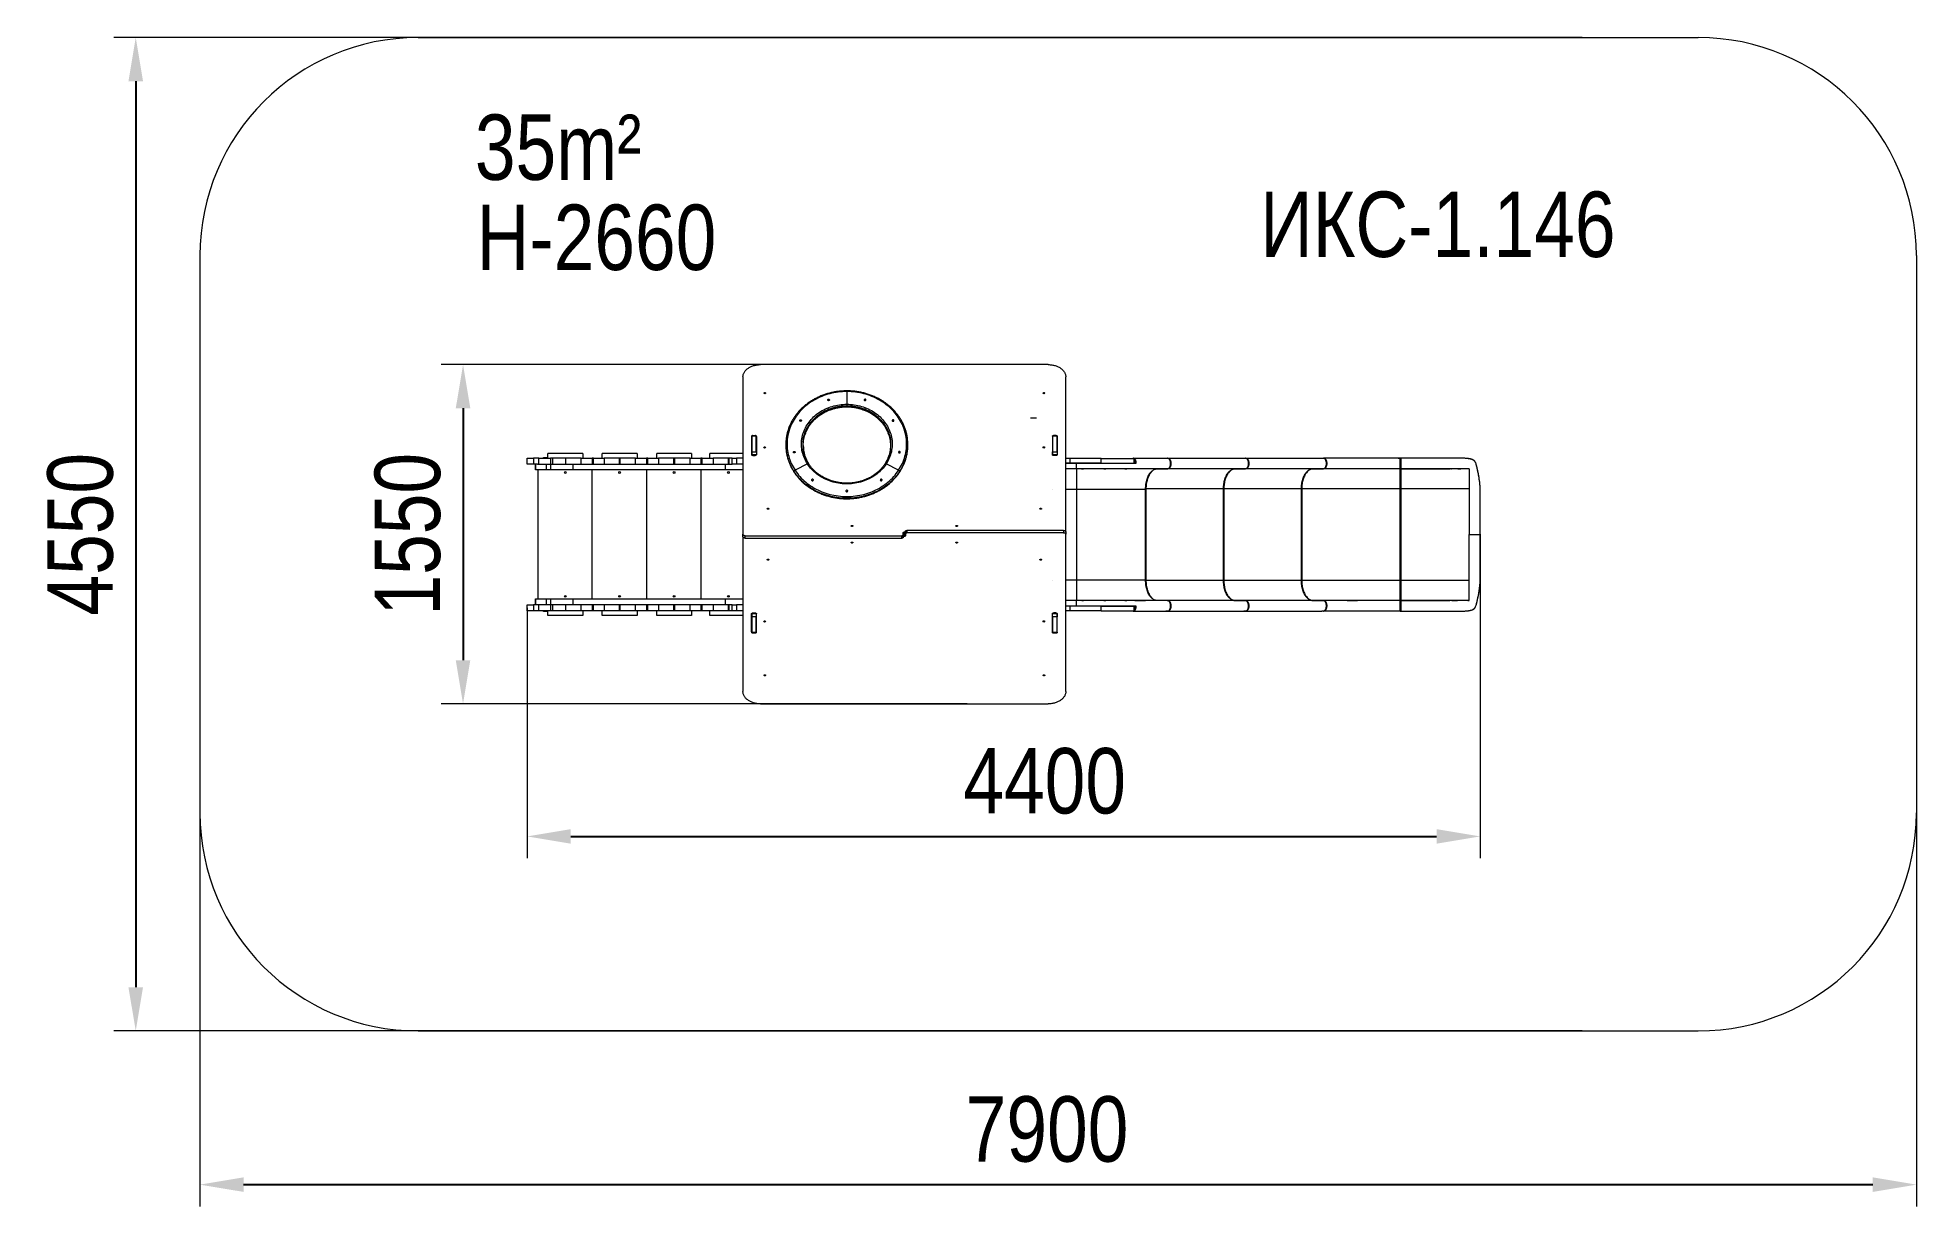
# Model space of a CAD drawing. Header units: millimetres. Extents: x -4298 to 4316, y -3015 to 2346.
import ezdxf

# ---------------------------------------------------------------- set-up
doc = ezdxf.new("R2010")
doc.units = ezdxf.units.MM
for name, color, linetype in [('DIKOM_АРТИКУЛ', 7, 'Continuous'), ('DIKOM_ЗОНА', 80, 'Continuous'), ('DIKOM_ОБЪЕКТ', 7, 'Continuous'), ('DIKOM_РАЗМЕР_ЗОНА', 7, 'Continuous'), ('DIKOM_РАЗМЕР_ОБЪЕКТА', 7, 'Continuous')]:
    doc.layers.add(name, color=color, linetype=linetype)
doc.styles.add('style1', font='arial.ttf', dxfattribs={"width": 0.8})
doc.dimstyles.new('1-50', dxfattribs={"dimtxt": 300, "dimasz": 200, "dimexe": 100, "dimexo": 0, "dimgap": 100, "dimtad": 1, "dimtxsty": 'style1', "dimcen": 200, "dimclrd": 7, "dimclre": 7, "dimclrt": 7, "dimadec": 1, "dimazin": 2, "dimtfac": 1, "dimtmove": 0, "dimatfit": 2, "dimfxl": 0, "dimlwd": 25, "dimlwe": 18, "dimarcsym": 0})

msp = doc.modelspace()

# ---------------------------------------------------------------- texts
at = {"layer": 'DIKOM_АРТИКУЛ', "insert": (1307.679, 1639.51), "char_height": 300, "width": 1667.53662, "attachment_point": 1, "style": 'style1'}
msp.add_mtext('ИКС-1.146', dxfattribs=at)
at = {"layer": 'DIKOM_РАЗМЕР_ОБЪЕКТА', "insert": (-2292.992, 1993.153), "char_height": 300, "attachment_point": 1, "style": 'style1'}
msp.add_mtext_dynamic_manual_height_columns('{\\fArial|b0|i0|c204|p34;35}m²', width=5885.53069, gutter_width=20, heights=[0], dxfattribs=at)
at = {"layer": 'DIKOM_РАЗМЕР_ОБЪЕКТА', "insert": (-2285.388, 1579.842), "char_height": 300, "width": 5885.53069, "attachment_point": 1, "style": 'style1'}
msp.add_mtext('H-2660', dxfattribs=at)

# ---------------------------------------------------------------- blocks, each defined once
blk = doc.blocks.new('*D0')
at = {"layer": 'Defpoints', "color": 0, "transparency": 16777216}
for p in [(2316.1, 67.7), (-2053.5, -269.5), (2316.1, -1317.9)]:
    blk.add_point(p, dxfattribs=at)
at = {"layer": 'DIKOM_РАЗМЕР_ОБЪЕКТА', "color": 7, "lineweight": 18, "transparency": 16777216}
for p, q in [((2316.1, 67.7), (2316.1, -1417.9)), ((-2053.5, -269.5), (-2053.5, -1417.9))]:
    blk.add_line(p, q, dxfattribs=at)
at = {"layer": 'DIKOM_РАЗМЕР_ОБЪЕКТА', "color": 7, "lineweight": 25, "transparency": 16777216}
blk.add_line((-1853.5, -1317.9), (2116.1, -1317.9), dxfattribs=at)
at = {"layer": 'DIKOM_РАЗМЕР_ОБЪЕКТА', "color": 7, "transparency": 16777216}
for points in [[(-1853.5, -1284.5), (-1853.5, -1351.2), (-2053.5, -1317.9)], [(2116.1, -1284.5), (2116.1, -1351.2), (2316.1, -1317.9)]]:
    blk.add_solid(points, dxfattribs=at)
at = {"layer": 'DIKOM_РАЗМЕР_ОБЪЕКТА', "color": 7, "transparency": 16777216, "insert": (319.3, -1064.7), "char_height": 300, "attachment_point": 5, "style": 'style1'}
blk.add_mtext('4400', dxfattribs=at)
blk = doc.blocks.new('*D1')
at = {"layer": 'Defpoints', "color": 0, "transparency": 16777216}
for p in [(-35.7, 845.8), (-2347.2, -709.8), (-35.7, -709.8)]:
    blk.add_point(p, dxfattribs=at)
at = {"layer": 'DIKOM_РАЗМЕР_ОБЪЕКТА', "color": 7, "lineweight": 18, "transparency": 16777216}
for p, q in [((-35.7, 845.8), (-2447.2, 845.8)), ((-35.7, -709.8), (-2447.2, -709.8))]:
    blk.add_line(p, q, dxfattribs=at)
at = {"layer": 'DIKOM_РАЗМЕР_ОБЪЕКТА', "color": 7, "lineweight": 25, "transparency": 16777216}
blk.add_line((-2347.2, 645.8), (-2347.2, -509.8), dxfattribs=at)
at = {"layer": 'DIKOM_РАЗМЕР_ОБЪЕКТА', "color": 7, "transparency": 16777216}
for points in [[(-2380.6, 645.8), (-2313.9, 645.8), (-2347.2, 845.8)], [(-2380.6, -509.8), (-2313.9, -509.8), (-2347.2, -709.8)]]:
    blk.add_solid(points, dxfattribs=at)
at = {"layer": 'DIKOM_РАЗМЕР_ОБЪЕКТА', "color": 7, "transparency": 16777216, "insert": (-2600.4, 68), "char_height": 300, "attachment_point": 5, "rotation": 90, "style": 'style1'}
blk.add_mtext('1550', dxfattribs=at)
blk = doc.blocks.new('*D2')
at = {"layer": 'Defpoints', "color": 0, "transparency": 16777216}
for p in [(-3553.5, -622.2), (4316.1, -622.2), (4316.1, -2914.9)]:
    blk.add_point(p, dxfattribs=at)
at = {"layer": 'DIKOM_РАЗМЕР_ЗОНА', "color": 7, "lineweight": 18, "transparency": 16777216}
for p, q in [((-3553.5, -622.2), (-3553.5, -3014.9)), ((4316.1, -622.2), (4316.1, -3014.9))]:
    blk.add_line(p, q, dxfattribs=at)
at = {"layer": 'DIKOM_РАЗМЕР_ЗОНА', "color": 7, "lineweight": 25, "transparency": 16777216}
blk.add_line((-3353.5, -2914.9), (4116.1, -2914.9), dxfattribs=at)
at = {"layer": 'DIKOM_РАЗМЕР_ЗОНА', "color": 7, "transparency": 16777216}
for points in [[(-3353.5, -2881.5), (-3353.5, -2948.2), (-3553.5, -2914.9)], [(4116.1, -2881.5), (4116.1, -2948.2), (4316.1, -2914.9)]]:
    blk.add_solid(points, dxfattribs=at)
at = {"layer": 'DIKOM_РАЗМЕР_ЗОНА', "color": 7, "transparency": 16777216, "insert": (330.3, -2661.7), "char_height": 300, "attachment_point": 5, "style": 'style1'}
blk.add_mtext('7900', dxfattribs=at)
blk = doc.blocks.new('*D3')
at = {"layer": 'Defpoints', "color": 0, "transparency": 16777216}
for p in [(2783.8, 2345.8), (-3847.8, -2209.8), (2783.8, -2209.8)]:
    blk.add_point(p, dxfattribs=at)
at = {"layer": 'DIKOM_РАЗМЕР_ЗОНА', "color": 7, "lineweight": 18, "transparency": 16777216}
for p, q in [((2783.8, 2345.8), (-3947.8, 2345.8)), ((2783.8, -2209.8), (-3947.8, -2209.8))]:
    blk.add_line(p, q, dxfattribs=at)
at = {"layer": 'DIKOM_РАЗМЕР_ЗОНА', "color": 7, "lineweight": 25, "transparency": 16777216}
blk.add_line((-3847.8, 2145.8), (-3847.8, -2009.8), dxfattribs=at)
at = {"layer": 'DIKOM_РАЗМЕР_ЗОНА', "color": 7, "transparency": 16777216}
for points in [[(-3881.2, 2145.8), (-3814.5, 2145.8), (-3847.8, 2345.8)], [(-3881.2, -2009.8), (-3814.5, -2009.8), (-3847.8, -2209.8)]]:
    blk.add_solid(points, dxfattribs=at)
at = {"layer": 'DIKOM_РАЗМЕР_ЗОНА', "color": 7, "transparency": 16777216, "insert": (-4101, 68), "char_height": 300, "attachment_point": 5, "rotation": 90, "style": 'style1'}
blk.add_mtext('4550', dxfattribs=at)

# ---------------------------------------------------------------- dimensions: what is measured, and where the dimension line sits
at = {"layer": 'DIKOM_РАЗМЕР_ЗОНА'}
dim = msp.add_linear_dim(base=(-3847.821, -2209.811), p1=(2783.752, 2345.824), p2=(2783.752, -2209.811), angle=90, text='4550', dimstyle='1-50', dxfattribs=at)
dim.commit()
dim.dimension.update_dxf_attribs({"geometry": '*D3', "text_midpoint": (-3847.821, 68.007), "dimtype": 160})
dim = msp.add_linear_dim(base=(4316.081, -2914.878), p1=(-3553.481, -622.199), p2=(4316.081, -622.199), text='7900', dimstyle='1-50', dxfattribs=at)
dim.commit()
dim.dimension.update_dxf_attribs({"geometry": '*D2', "text_midpoint": (330.252, -2914.878), "dimtype": 160})
at = {"layer": 'DIKOM_РАЗМЕР_ОБЪЕКТА'}
dim = msp.add_linear_dim(base=(-2347.248, -709.811), p1=(-35.748, 845.824), p2=(-35.748, -709.811), angle=90, text='1550', dimstyle='1-50', dxfattribs=at)
dim.commit()
dim.dimension.update_dxf_attribs({"geometry": '*D1', "text_midpoint": (-2347.248, 68.007), "dimtype": 160})
dim = msp.add_linear_dim(base=(2316.081, -1317.855), p1=(-2053.481, -269.493), p2=(2316.081, 67.738), text='4400', dimstyle='1-50', dxfattribs=at)
dim.commit()
dim.dimension.update_dxf_attribs({"geometry": '*D0', "text_midpoint": (319.252, -1317.855), "dimtype": 160})

# ---------------------------------------------------------------- linework, layer by layer
at = {"layer": 'DIKOM_ЗОНА', "color": 3, "lineweight": 15}
for p, q in [((-2553.481, 2345.824), (3316.081, 2345.824)), ((-3553.481, 1345.824), (-3553.481, -1209.811)), ((4316.081, 1345.824), (4316.081, -1209.811)), ((-2553.481, -2209.811), (3316.081, -2209.811))]:
    msp.add_line(p, q, dxfattribs=at)
for centre, start, end in [((-2553.481, 1345.824), 90, 180), ((3316.081, 1345.824), 0, 90), ((-2553.481, -1209.811), 180, 270), ((3316.081, -1209.811), 270, 0)]:
    msp.add_arc(centre, 1000, start, end, dxfattribs=at)
at = {"layer": 'DIKOM_ОБЪЕКТ', "color": 7, "linetype": 'Continuous', "lineweight": 15}
for p, q in [((-1063.887, 789.256), (-1063.887, 68.007)), ((336.113, 845.824), (-983.887, 845.824)), ((416.113, 85.684), (416.113, 789.256)), ((-587.693, 725.418), (-587.693, 722.287)), ((-587.693, 722.287), (-587.693, 725.418)), ((-587.693, 722.287), (-587.693, 664.317)), ((-587.693, 664.317), (-587.693, 656.179)), ((-587.693, 654.744), (-587.693, 656.179)), ((-587.693, 654.744), (-587.693, 654.014)), ((-587.693, 654.014), (-587.693, 654.744)), ((-1002.887, 519.999), (-1023.887, 519.999)), ((-1023.887, 517.07), (-1023.887, 519.999)), ((-1002.887, 517.07), (-1023.887, 517.07)), ((-1023.887, 517.07), (-1023.887, 446.359)), ((-1018.387, 520.555), (-1008.387, 520.555)), ((-1018.387, 519.999), (-1018.387, 520.555)), ((-1008.387, 519.999), (-1008.387, 520.555)), ((-1002.887, 519.999), (-1002.887, 517.07)), ((-1002.887, 446.359), (-1002.887, 517.07)), ((254.519, 601.581), (281.519, 601.581)), ((376.113, 519.999), (355.113, 519.999)), ((355.113, 517.07), (355.113, 519.999)), ((376.113, 517.07), (355.113, 517.07)), ((355.113, 517.07), (355.113, 446.359)), ((370.613, 520.555), (360.613, 520.555)), ((360.613, 519.999), (360.613, 520.555)), ((370.613, 519.999), (370.613, 520.555)), ((376.113, 519.999), (376.113, 517.07)), ((376.113, 446.359), (376.113, 517.07)), ((-1958.481, 417.007), (-1958.481, 438.007)), ((-1798.481, 438.007), (-1958.481, 438.007)), ((-1798.481, 438.007), (-1798.481, 417.007)), ((-1709.481, 417.007), (-1709.481, 438.007)), ((-1549.481, 438.007), (-1709.481, 438.007)), ((-1549.481, 438.007), (-1549.481, 417.007)), ((-1459.481, 417.007), (-1459.481, 438.007)), ((-1299.481, 438.007), (-1459.481, 438.007)), ((-1299.481, 438.007), (-1299.481, 417.007)), ((-1215.26, 417.007), (-1215.26, 438.007)), ((-1063.887, 438.007), (-1215.26, 438.007)), ((-1024.387, 516.312), (-1024.387, 432.874)), ((-1024.387, 490.433), (-1023.887, 490.433)), ((-1024.387, 460.433), (-1023.887, 460.433)), ((-1023.887, 507.401), (-1023.887, 431.178)), ((-1023.887, 446.359), (-1002.887, 446.359)), ((-1023.887, 432.217), (-1023.887, 446.359)), ((-1002.887, 432.217), (-1023.887, 432.217)), ((-1023.887, 432.217), (-1023.887, 431.178)), ((-1002.387, 516.312), (-1002.387, 432.874)), ((-867.693, 478.756), (-867.693, 477.322)), ((-307.693, 477.322), (-307.693, 478.756)), ((354.613, 516.312), (354.613, 432.874)), ((355.113, 446.359), (376.113, 446.359)), ((355.113, 432.217), (355.113, 446.359)), ((376.113, 432.217), (355.113, 432.217)), ((355.113, 432.217), (355.113, 431.178)), ((376.113, 490.433), (376.613, 490.433)), ((376.113, 460.433), (376.613, 460.433)), ((376.113, 446.359), (376.113, 432.217)), ((376.113, 432.217), (376.113, 431.178)), ((376.613, 516.312), (376.613, 432.874)), ((-2053.481, 390.007), (-2053.481, 417.007)), ((-2053.481, 417.007), (-2024.352, 417.007)), ((-2024.352, 390.007), (-2053.481, 390.007)), ((-2024.352, 417.007), (-2024.352, 390.007)), ((-1999.165, 417.007), (-2024.352, 417.007)), ((-2005.835, 390.007), (-2024.352, 390.007)), ((-2015.374, 363.007), (-2015.374, 390.007)), ((-2014.726, 363.007), (-2015.374, 363.007)), ((-2014.726, 390.007), (-2014.726, 363.007)), ((-1966.068, 363.007), (-2014.726, 363.007)), ((-2005.835, 390.007), (-1966.068, 390.007)), ((-2003.481, -228.993), (-2003.481, 363.007)), ((-1999.165, 390.007), (-1999.165, 417.007)), ((-1999.165, 417.007), (-1946.23, 417.007)), ((-1978.481, 420.007), (-1958.481, 420.007)), ((-1978.481, 417.007), (-1978.481, 420.007)), ((-1966.068, 390.007), (-1966.068, 363.007)), ((-1966.068, 390.007), (-1945.94, 390.007)), ((-1945.94, 363.007), (-1966.068, 363.007)), ((-1946.23, 417.007), (-1946.23, 390.007)), ((-1935.442, 417.007), (-1946.23, 417.007)), ((-1945.94, 390.007), (-1945.94, 363.007)), ((-1945.94, 390.007), (-1844.071, 390.007)), ((-1844.071, 363.007), (-1945.94, 363.007)), ((-1935.442, 390.007), (-1935.442, 417.007)), ((-1876.531, 417.007), (-1935.442, 417.007)), ((-1876.531, 390.007), (-1876.531, 417.007)), ((-1805.481, 417.007), (-1876.531, 417.007)), ((-1844.071, 390.007), (-1844.071, 363.007)), ((-1844.071, 390.007), (-1146.026, 390.007)), ((-1146.026, 363.007), (-1844.071, 363.007)), ((-1805.481, 390.007), (-1805.481, 417.007)), ((-1805.481, 417.007), (-1755.481, 417.007)), ((-1755.481, 417.007), (-1755.481, 390.007)), ((-1749.481, 417.007), (-1755.481, 417.007)), ((-1754.481, -228.993), (-1754.481, 363.007)), ((-1749.481, 390.007), (-1749.481, 417.007)), ((-1749.481, 417.007), (-1699.481, 417.007)), ((-1699.481, 417.007), (-1699.481, 390.007)), ((-1629.481, 417.007), (-1699.481, 417.007)), ((-1629.481, 390.007), (-1629.481, 417.007)), ((-1626.481, 417.007), (-1629.481, 417.007)), ((-1626.481, 390.007), (-1626.481, 417.007)), ((-1556.481, 417.007), (-1626.481, 417.007)), ((-1556.481, 390.007), (-1556.481, 417.007)), ((-1556.481, 417.007), (-1506.481, 417.007)), ((-1506.481, 417.007), (-1506.481, 390.007)), ((-1500.481, 417.007), (-1506.481, 417.007)), ((-1504.481, -228.993), (-1504.481, 363.007)), ((-1500.481, 390.007), (-1500.481, 417.007)), ((-1500.481, 417.007), (-1450.481, 417.007)), ((-1450.481, 417.007), (-1450.481, 390.007)), ((-1380.481, 417.007), (-1450.481, 417.007)), ((-1380.481, 390.007), (-1380.481, 417.007)), ((-1376.481, 417.007), (-1380.481, 417.007)), ((-1376.481, 390.007), (-1376.481, 417.007)), ((-1306.481, 417.007), (-1376.481, 417.007)), ((-1306.481, 390.007), (-1306.481, 417.007)), ((-1306.481, 417.007), (-1256.481, 417.007)), ((-1256.481, 417.007), (-1256.481, 390.007)), ((-1250.481, 417.007), (-1256.481, 417.007)), ((-1255.481, -228.993), (-1255.481, 363.007)), ((-1250.481, 390.007), (-1250.481, 417.007)), ((-1250.481, 417.007), (-1200.481, 417.007)), ((-1200.481, 417.007), (-1200.481, 390.007)), ((-1130.481, 417.007), (-1200.481, 417.007)), ((-1146.026, 390.007), (-1146.026, 363.007)), ((-1146.026, 390.007), (-1113.145, 390.007)), ((-1063.887, 363.007), (-1146.026, 363.007)), ((-1130.481, 390.007), (-1130.481, 417.007)), ((-1127.481, 417.007), (-1130.481, 417.007)), ((-1127.481, 390.007), (-1127.481, 417.007)), ((-1113.939, 417.007), (-1127.481, 417.007)), ((-1113.939, 390.007), (-1113.939, 417.007)), ((-1113.939, 417.007), (-1093.763, 417.007)), ((-1093.763, 390.007), (-1113.145, 390.007)), ((-1093.763, 417.007), (-1093.763, 390.007)), ((-1063.887, 417.007), (-1093.763, 417.007)), ((-1063.887, 390.007), (-1093.763, 390.007)), ((-1018.387, 428.631), (-1008.387, 428.631)), ((-830.18, 354.355), (-830.18, 355.789)), ((-767.826, 390.278), (-824.984, 361.293)), ((-350.402, 361.293), (-407.56, 390.278)), ((-345.206, 355.789), (-345.206, 354.355)), ((370.613, 428.631), (360.613, 428.631)), ((435.669, 415.007), (416.113, 415.007)), ((435.669, 394.007), (416.113, 394.007)), ((465.474, 393.028), (416.113, 393.028)), ((465.474, 368.507), (416.113, 368.507)), ((465.474, 367.505), (416.113, 367.505)), ((435.669, 394.007), (435.669, 415.007)), ((578.42, 415.007), (435.669, 415.007)), ((578.42, 394.007), (435.669, 394.007)), ((465.474, 394.007), (465.474, 393.028)), ((465.474, 368.507), (465.474, 393.028)), ((737.963, 393.028), (465.474, 393.028)), ((780.941, 368.507), (465.474, 368.507)), ((465.474, 368.507), (465.474, 367.505)), ((732.761, 367.505), (465.474, 367.505)), ((465.474, 367.505), (465.474, 275.007)), ((578.42, 394.007), (578.42, 415.007)), ((578.42, 415.007), (730.28, 415.007)), ((578.42, 394.007), (730.28, 394.007)), ((726.069, 416.507), (726.116, 416.507)), ((726.116, 416.507), (726.681, 416.507)), ((726.681, 416.507), (780.941, 416.507)), ((730.28, 394.007), (730.28, 415.007)), ((730.28, 415.007), (732.179, 415.007)), ((730.28, 394.007), (732.179, 394.007)), ((732.179, 394.007), (732.179, 415.007)), ((732.179, 394.007), (735.401, 394.007)), ((780.941, 368.507), (732.761, 367.505)), ((834.806, 367.505), (732.761, 367.505)), ((780.941, 416.507), (875.144, 416.507)), ((882.987, 368.507), (780.941, 368.507)), ((834.806, 367.505), (882.987, 368.507)), ((1191.642, 368.003), (858.772, 368.003)), ((875.144, 416.507), (882.987, 416.507)), ((876.782, 416.507), (884.494, 416.507)), ((884.494, 368.507), (881.484, 368.475)), ((884.494, 416.507), (1232.294, 416.507)), ((1240.137, 368.507), (884.494, 368.507)), ((1191.642, 368.003), (1240.137, 368.507)), ((1241.644, 368.507), (1193.149, 368.003)), ((1548.793, 368.003), (1193.149, 368.003)), ((1232.294, 416.507), (1240.137, 416.507)), ((1233.932, 416.507), (1241.644, 416.507)), ((1240.163, 368.507), (1240.165, 368.507)), ((1241.644, 416.507), (1589.444, 416.507)), ((1597.287, 368.507), (1241.644, 368.507)), ((1548.793, 368.003), (1597.287, 368.507)), ((1598.794, 368.507), (1550.3, 368.003)), ((1705.599, 368.003), (1550.3, 368.003)), ((1589.444, 416.507), (1597.287, 416.507)), ((1591.082, 416.507), (1598.794, 416.507)), ((1597.287, 368.507), (1597.287, 368.507)), ((1597.313, 368.507), (1597.315, 368.507)), ((1598.794, 416.507), (1599.072, 416.489)), ((1754.094, 416.507), (1598.794, 416.507)), ((1754.094, 368.507), (1598.794, 368.507)), ((1612.56, 392.507), (1611.813, 392.507)), ((1754.094, 368.507), (1705.599, 368.003)), ((1926.167, 368.003), (1705.599, 368.003)), ((1926.167, 416.507), (1754.094, 416.507)), ((1926.167, 368.507), (1754.094, 368.507)), ((1940.167, 416.507), (1926.167, 416.507)), ((1926.167, 368.507), (1926.167, 368.003)), ((1949.741, 368.507), (1926.167, 368.507)), ((1949.741, 368.003), (1926.167, 368.003)), ((1940.167, 416.507), (1949.741, 416.507)), ((1942.166, 416.518), (1942.02, 416.493)), ((1951.599, 416.526), (1942.166, 416.518)), ((1951.599, 416.515), (1949.122, 416.514)), ((1949.741, 368.003), (1949.741, 368.507)), ((1949.741, 276.005), (1949.741, 368.003)), ((1950.874, 368.296), (1950.241, 368.929)), ((1950.241, 276.005), (1950.241, 368.503)), ((1950.25, 369.423), (1950.874, 368.799)), ((1950.893, 416.233), (1950.269, 415.609)), ((1950.874, 368.296), (1950.874, 368.799)), ((1950.874, 276.005), (1950.874, 368.296)), ((1951.581, 368.507), (1951.581, 368.003)), ((2266.084, 368.003), (1951.581, 368.003)), ((1951.581, 368.003), (1951.581, 276.005)), ((1965.323, 416.52), (1951.599, 416.515)), ((1966.167, 416.534), (1965.323, 416.533)), ((2182.084, 368.507), (2176.74, 368.507)), ((2266.022, 368.026), (2265.561, 368.062)), ((2266.084, 368.007), (2266.022, 368.026)), ((2266.084, 368.007), (2266.084, 368.003)), ((2266.084, 368.003), (2266.084, 366.679)), ((354.519, 275.007), (355.519, 275.007)), ((416.113, 275.007), (465.474, 275.007)), ((465.474, 275.007), (679.992, 275.007)), ((465.474, 275.007), (465.474, -142.993)), ((679.992, 275.007), (782.037, 275.007)), ((782.037, -142.993), (782.037, 275.007)), ((782.25, 275.007), (782.037, 275.007)), ((782.25, -142.993), (782.25, 275.007)), ((782.259, 276.005), (782.797, 276.005)), ((783.544, 276.005), (782.797, 276.005)), ((782.797, -143.992), (782.797, 276.005)), ((1139.187, 276.005), (783.544, 276.005)), ((783.544, 276.005), (783.544, -143.992)), ((1139.187, -143.992), (1139.187, 276.005)), ((1139.187, 276.005), (1139.401, 276.005)), ((1139.401, -143.992), (1139.401, 276.005)), ((1139.401, 276.005), (1139.947, 276.005)), ((1140.694, 276.005), (1139.947, 276.005)), ((1139.947, -143.992), (1139.947, 276.005)), ((1496.338, 276.005), (1140.694, 276.005)), ((1140.694, 276.005), (1140.694, -143.992)), ((1496.338, -143.992), (1496.338, 276.005)), ((1496.338, 276.005), (1496.551, 276.005)), ((1496.551, -143.992), (1496.551, 276.005)), ((1497.097, 276.005), (1496.551, 276.005)), ((1497.845, 276.005), (1497.097, 276.005)), ((1497.097, -143.992), (1497.097, 276.005)), ((1653.144, 276.005), (1497.845, 276.005)), ((1497.845, 276.005), (1497.845, -143.992)), ((1926.167, 276.005), (1653.144, 276.005)), ((1949.741, 276.005), (1926.167, 276.005)), ((1949.741, -143.992), (1949.741, 276.005)), ((1950.241, 276.005), (1949.741, 276.005)), ((1950.241, -143.992), (1950.241, 276.005)), ((1950.874, 276.005), (1950.241, 276.005)), ((1950.874, 276.005), (1951.581, 276.005)), ((1950.874, -143.992), (1950.874, 276.005)), ((2266.084, 276.005), (1951.581, 276.005)), ((1951.581, 276.005), (1951.581, -143.992)), ((2266.084, 276.005), (2266.084, 275.516)), ((-1063.887, 57.4), (-1063.887, 68.007)), ((-1063.887, 57.4), (-1063.887, 50.329)), ((-1063.887, 50.329), (-1063.887, -653.242)), ((-1053.887, 50.329), (-1053.887, 60.936)), ((-1053.887, 60.936), (-334.887, 60.936)), ((-1053.887, 50.329), (-334.887, 50.329)), ((-334.887, 50.329), (-334.887, 60.936)), ((-328.887, 65.178), (-328.887, 74.371)), ((-328.887, 54.572), (-328.887, 65.178)), ((-324.887, 57.4), (-328.887, 57.4)), ((-324.887, 67.764), (-322.887, 68.249)), ((-324.887, 67.764), (-324.887, 57.4)), ((-322.887, 78.613), (-318.887, 78.613)), ((-322.887, 68.249), (-322.887, 78.613)), ((-318.887, 81.442), (-318.887, 70.835)), ((-318.887, 70.835), (-318.887, 61.643)), ((-312.887, 85.684), (-312.887, 75.078)), ((406.113, 85.684), (-312.887, 85.684)), ((406.113, 75.078), (-312.887, 75.078)), ((406.113, 85.684), (406.113, 75.078)), ((416.113, 78.613), (416.113, 85.684)), ((416.113, 78.613), (416.113, 68.007)), ((416.113, -653.242), (416.113, 68.007)), ((354.519, -142.993), (355.519, -142.993)), ((465.474, -142.993), (416.113, -142.993)), ((465.474, -142.993), (465.474, -235.492)), ((679.992, -142.993), (465.474, -142.993)), ((782.037, -142.993), (679.992, -142.993)), ((782.25, -142.993), (782.037, -142.993)), ((782.797, -143.992), (782.258, -143.992)), ((783.544, -143.992), (782.797, -143.992)), ((1139.187, -143.992), (783.544, -143.992)), ((1139.187, -143.992), (1139.401, -143.992)), ((1139.947, -143.992), (1139.401, -143.992)), ((1140.694, -143.992), (1139.947, -143.992)), ((1496.338, -143.992), (1140.694, -143.992)), ((1496.338, -143.992), (1496.551, -143.992)), ((1496.551, -143.992), (1497.097, -143.992)), ((1497.845, -143.992), (1497.097, -143.992)), ((1653.144, -143.992), (1497.845, -143.992)), ((1926.167, -143.992), (1653.144, -143.992)), ((1949.741, -143.992), (1926.167, -143.992)), ((1949.741, -235.99), (1949.741, -143.992)), ((1950.241, -143.992), (1949.741, -143.992)), ((1950.241, -236.49), (1950.241, -143.992)), ((1950.874, -143.992), (1950.241, -143.992)), ((1950.874, -236.283), (1950.874, -143.992)), ((1950.874, -143.992), (1951.581, -143.992)), ((1951.581, -143.992), (1951.581, -235.99)), ((2266.084, -143.992), (1951.581, -143.992)), ((2266.084, -143.992), (2266.084, -143.503)), ((-2053.481, -282.993), (-2053.481, -255.993)), ((-2053.481, -255.993), (-2024.352, -255.993)), ((-2024.352, -255.993), (-2024.352, -282.993)), ((-2005.835, -255.993), (-2024.352, -255.993)), ((-2015.374, -255.993), (-2015.374, -228.993)), ((-2015.374, -228.993), (-2014.726, -228.993)), ((-2014.726, -228.993), (-2014.726, -255.993)), ((-2014.726, -228.993), (-1966.068, -228.993)), ((-1966.068, -255.993), (-2005.835, -255.993)), ((-1999.165, -282.993), (-1999.165, -255.993)), ((-1966.068, -228.993), (-1966.068, -255.993)), ((-1966.068, -228.993), (-1945.94, -228.993)), ((-1945.94, -255.993), (-1966.068, -255.993)), ((-1946.23, -255.993), (-1946.23, -282.993)), ((-1945.94, -228.993), (-1945.94, -255.993)), ((-1945.94, -228.993), (-1844.071, -228.993)), ((-1844.071, -255.993), (-1945.94, -255.993)), ((-1935.442, -282.993), (-1935.442, -255.993)), ((-1876.531, -282.993), (-1876.531, -255.993)), ((-1844.071, -228.993), (-1844.071, -255.993)), ((-1844.071, -228.993), (-1146.026, -228.993)), ((-1146.026, -255.993), (-1844.071, -255.993)), ((-1805.481, -282.993), (-1805.481, -255.993)), ((-1755.481, -255.993), (-1755.481, -282.993)), ((-1749.481, -282.993), (-1749.481, -255.993)), ((-1699.481, -255.993), (-1699.481, -282.993)), ((-1629.481, -282.993), (-1629.481, -255.993)), ((-1626.481, -282.993), (-1626.481, -255.993)), ((-1556.481, -282.993), (-1556.481, -255.993)), ((-1506.481, -255.993), (-1506.481, -282.993)), ((-1500.481, -282.993), (-1500.481, -255.993)), ((-1450.481, -255.993), (-1450.481, -282.993)), ((-1380.481, -282.993), (-1380.481, -255.993)), ((-1376.481, -282.993), (-1376.481, -255.993)), ((-1306.481, -282.993), (-1306.481, -255.993)), ((-1256.481, -255.993), (-1256.481, -282.993)), ((-1250.481, -282.993), (-1250.481, -255.993)), ((-1200.481, -255.993), (-1200.481, -282.993)), ((-1146.026, -228.993), (-1146.026, -255.993)), ((-1146.026, -228.993), (-1063.887, -228.993)), ((-1113.145, -255.993), (-1146.026, -255.993)), ((-1130.481, -282.993), (-1130.481, -255.993)), ((-1127.481, -282.993), (-1127.481, -255.993)), ((-1113.939, -282.993), (-1113.939, -255.993)), ((-1113.145, -255.993), (-1093.763, -255.993)), ((-1093.763, -255.993), (-1093.763, -282.993)), ((-1063.887, -255.993), (-1093.763, -255.993)), ((465.474, -235.492), (416.113, -235.492)), ((465.474, -236.493), (416.113, -236.493)), ((465.474, -235.492), (465.474, -236.493)), ((732.761, -235.492), (465.474, -235.492)), ((780.941, -236.493), (465.474, -236.493)), ((465.474, -261.015), (465.474, -236.493)), ((732.761, -235.492), (780.941, -236.493)), ((834.806, -235.492), (732.761, -235.492)), ((882.987, -236.493), (780.941, -236.493)), ((823.698, -233.324), (823.931, -233.423)), ((882.987, -236.493), (834.806, -235.492)), ((1191.642, -235.99), (858.772, -235.99)), ((881.484, -236.462), (884.494, -236.493)), ((884.494, -236.493), (884.724, -236.51)), ((1240.137, -236.493), (884.494, -236.493)), ((1193.149, -235.99), (1193.087, -235.993)), ((1193.149, -235.99), (1241.644, -236.493)), ((1548.793, -235.99), (1193.149, -235.99)), ((1240.152, -236.493), (1240.137, -236.493)), ((1241.644, -236.493), (1241.874, -236.51)), ((1597.287, -236.493), (1241.644, -236.493)), ((1550.3, -235.99), (1550.237, -235.993)), ((1550.3, -235.99), (1598.794, -236.493)), ((1705.599, -235.99), (1550.3, -235.99)), ((1597.287, -236.493), (1597.287, -236.493)), ((1597.302, -236.493), (1597.287, -236.493)), ((1754.094, -236.493), (1598.794, -236.493)), ((1705.599, -235.99), (1754.094, -236.493)), ((1926.167, -235.99), (1705.599, -235.99)), ((1926.167, -236.493), (1754.094, -236.493)), ((1926.167, -235.99), (1926.167, -236.493)), ((1949.741, -235.99), (1926.167, -235.99)), ((1949.741, -236.493), (1926.167, -236.493)), ((1949.741, -236.493), (1949.741, -235.99)), ((1950.874, -236.283), (1950.241, -236.916)), ((1950.241, -236.994), (1950.241, -236.49)), ((1950.248, -237.412), (1950.874, -236.786)), ((1950.874, -236.786), (1950.874, -236.283)), ((1951.581, -235.99), (1951.581, -236.493)), ((2266.084, -235.99), (1951.581, -235.99)), ((2182.084, -236.493), (2176.74, -236.493)), ((2266.022, -236.013), (2265.561, -236.049)), ((2266.084, -235.993), (2266.022, -236.013)), ((2266.084, -235.99), (2266.084, -234.666)), ((2266.084, -235.993), (2266.084, -235.99)), ((-2024.352, -282.993), (-2053.481, -282.993)), ((-1999.165, -282.993), (-2024.352, -282.993)), ((-1946.23, -282.993), (-1999.165, -282.993)), ((-1978.481, -285.993), (-1978.481, -282.993)), ((-1958.481, -285.993), (-1978.481, -285.993)), ((-1958.481, -303.993), (-1958.481, -282.993)), ((-1798.481, -303.993), (-1958.481, -303.993)), ((-1935.442, -282.993), (-1946.23, -282.993)), ((-1876.531, -282.993), (-1935.442, -282.993)), ((-1805.481, -282.993), (-1876.531, -282.993)), ((-1755.481, -282.993), (-1805.481, -282.993)), ((-1798.481, -282.993), (-1798.481, -303.993)), ((-1749.481, -282.993), (-1755.481, -282.993)), ((-1699.481, -282.993), (-1749.481, -282.993)), ((-1709.481, -303.993), (-1709.481, -282.993)), ((-1549.481, -303.993), (-1709.481, -303.993)), ((-1629.481, -282.993), (-1699.481, -282.993)), ((-1626.481, -282.993), (-1629.481, -282.993)), ((-1556.481, -282.993), (-1626.481, -282.993)), ((-1506.481, -282.993), (-1556.481, -282.993)), ((-1549.481, -282.993), (-1549.481, -303.993)), ((-1500.481, -282.993), (-1506.481, -282.993)), ((-1450.481, -282.993), (-1500.481, -282.993)), ((-1459.481, -303.993), (-1459.481, -282.993)), ((-1299.481, -303.993), (-1459.481, -303.993)), ((-1380.481, -282.993), (-1450.481, -282.993)), ((-1376.481, -282.993), (-1380.481, -282.993)), ((-1306.481, -282.993), (-1376.481, -282.993)), ((-1256.481, -282.993), (-1306.481, -282.993)), ((-1299.481, -282.993), (-1299.481, -303.993)), ((-1250.481, -282.993), (-1256.481, -282.993)), ((-1200.481, -282.993), (-1250.481, -282.993)), ((-1215.26, -303.993), (-1215.26, -282.993)), ((-1063.887, -303.993), (-1215.26, -303.993)), ((-1130.481, -282.993), (-1200.481, -282.993)), ((-1127.481, -282.993), (-1130.481, -282.993)), ((-1113.939, -282.993), (-1127.481, -282.993)), ((-1093.763, -282.993), (-1113.939, -282.993)), ((-1063.887, -282.993), (-1093.763, -282.993)), ((-1024.387, -380.299), (-1024.387, -296.86)), ((-1023.887, -324.42), (-1024.387, -324.42)), ((-1023.887, -295.165), (-1023.887, -371.388)), ((-1023.887, -296.204), (-1023.887, -295.165)), ((-1023.887, -296.204), (-1002.887, -296.204)), ((-1023.887, -310.346), (-1023.887, -296.204)), ((-1002.887, -310.346), (-1023.887, -310.346)), ((-1023.887, -310.346), (-1023.887, -381.056)), ((-1018.387, -292.618), (-1008.387, -292.618)), ((-1002.887, -296.204), (-1002.887, -295.165)), ((-1002.887, -296.204), (-1002.887, -310.346)), ((-1002.887, -381.056), (-1002.887, -310.346)), ((-1002.387, -380.299), (-1002.387, -296.86)), ((354.613, -380.299), (354.613, -296.86)), ((355.113, -296.204), (355.113, -295.165)), ((355.113, -296.204), (376.113, -296.204)), ((355.113, -310.346), (355.113, -296.204)), ((376.113, -310.346), (355.113, -310.346)), ((355.113, -310.346), (355.113, -381.056)), ((370.613, -292.618), (360.613, -292.618)), ((376.113, -296.204), (376.113, -295.165)), ((376.113, -296.204), (376.113, -310.346)), ((376.113, -381.056), (376.113, -310.346)), ((376.613, -324.42), (376.113, -324.42)), ((376.613, -380.299), (376.613, -296.86)), ((416.113, -261.015), (465.474, -261.015)), ((578.42, -282.993), (416.113, -282.993)), ((435.669, -282.993), (435.669, -261.993)), ((578.42, -261.993), (435.669, -261.993)), ((465.474, -261.015), (737.963, -261.015)), ((465.474, -261.993), (465.474, -261.015)), ((578.42, -282.993), (578.42, -261.993)), ((578.42, -261.993), (730.28, -261.993)), ((578.42, -282.993), (730.28, -282.993)), ((726.116, -284.493), (726.069, -284.493)), ((726.681, -284.493), (726.116, -284.493)), ((726.681, -284.493), (780.941, -284.493)), ((730.28, -282.993), (730.28, -261.993)), ((730.28, -261.993), (732.179, -261.993)), ((730.28, -282.993), (732.179, -282.993)), ((732.179, -282.993), (732.179, -261.993)), ((735.401, -261.993), (732.179, -261.993)), ((780.941, -284.493), (875.144, -284.493)), ((882.987, -284.493), (875.144, -284.493)), ((876.782, -284.493), (884.494, -284.493)), ((884.494, -284.493), (1232.294, -284.493)), ((1240.137, -284.493), (1232.294, -284.493)), ((1233.932, -284.493), (1241.644, -284.493)), ((1241.644, -284.493), (1589.444, -284.493)), ((1597.287, -284.493), (1589.444, -284.493)), ((1598.794, -284.493), (1591.082, -284.493)), ((1754.094, -284.493), (1598.794, -284.493)), ((1926.167, -284.493), (1754.094, -284.493)), ((1940.167, -284.493), (1926.167, -284.493)), ((1949.741, -284.493), (1940.167, -284.493)), ((1942.166, -284.505), (1942.02, -284.48)), ((1951.599, -284.513), (1942.166, -284.505)), ((1950.893, -284.22), (1950.27, -283.597)), ((1950.623, -284.502), (1951.599, -284.502)), ((1951.599, -284.502), (1965.339, -284.507)), ((-1023.887, -354.42), (-1024.387, -354.42)), ((-1023.887, -381.056), (-1002.887, -381.056)), ((-1023.887, -383.985), (-1023.887, -381.056)), ((-1023.887, -383.985), (-1002.887, -383.985)), ((-1018.387, -383.985), (-1018.387, -384.542)), ((-1018.387, -384.542), (-1008.387, -384.542)), ((-1008.387, -383.985), (-1008.387, -384.542)), ((-1002.887, -381.056), (-1002.887, -383.985)), ((355.113, -381.056), (376.113, -381.056)), ((355.113, -383.985), (355.113, -381.056)), ((355.113, -383.985), (376.113, -383.985)), ((360.613, -383.985), (360.613, -384.542)), ((370.613, -384.542), (360.613, -384.542)), ((370.613, -383.985), (370.613, -384.542)), ((376.613, -354.42), (376.113, -354.42)), ((376.113, -381.056), (376.113, -383.985)), ((-983.887, -709.811), (336.113, -709.811))]:
    msp.add_line(p, q, dxfattribs=at)
at = {"layer": 'DIKOM_ОБЪЕКТ', "color": 7, "linetype": 'Continuous', "lineweight": 15, "flags": 128}
for points in [[(-1063.887, 789.256), (-1063.784, 792.121), (-1063.476, 794.979), (-1062.964, 797.822), (-1062.249, 800.643), (-1061.333, 803.435), (-1060.218, 806.19), (-1058.907, 808.902), (-1057.404, 811.564), (-1055.711, 814.168), (-1053.835, 816.708), (-1051.778, 819.178), (-1049.548, 821.571), (-1047.149, 823.882), (-1044.588, 826.103), (-1041.87, 828.23), (-1039.004, 830.256), (-1035.997, 832.178), (-1032.855, 833.989), (-1029.588, 835.685), (-1026.204, 837.262), (-1022.711, 838.716), (-1019.118, 840.043), (-1015.435, 841.24), (-1011.671, 842.303), (-1007.836, 843.23), (-1003.939, 844.018), (-999.991, 844.666), (-996.001, 845.172), (-991.98, 845.534), (-987.939, 845.752), (-983.887, 845.824)], [(336.113, 845.824), (340.165, 845.752), (344.207, 845.534), (348.227, 845.172), (352.217, 844.666), (356.165, 844.018), (360.062, 843.23), (363.897, 842.303), (367.662, 841.24), (371.345, 840.043), (374.937, 838.716), (378.43, 837.262), (381.815, 835.685), (385.082, 833.989), (388.223, 832.178), (391.23, 830.256), (394.096, 828.23), (396.814, 826.103), (399.375, 823.882), (401.774, 821.571), (404.005, 819.178), (406.061, 816.708), (407.937, 814.168), (409.63, 811.564), (411.133, 808.902), (412.444, 806.19), (413.559, 803.435), (414.475, 800.643), (415.191, 797.822), (415.703, 794.979), (416.01, 792.121), (416.113, 789.256)], [(-960.387, 715.009), (-960.489, 714.417), (-960.788, 713.859), (-961.267, 713.368), (-961.899, 712.973), (-962.646, 712.695), (-963.465, 712.553), (-964.309, 712.553), (-965.128, 712.695), (-965.875, 712.973), (-966.507, 713.368), (-966.986, 713.859), (-967.285, 714.417), (-967.387, 715.009), (-967.285, 715.602), (-966.986, 716.159), (-966.507, 716.65), (-965.875, 717.046), (-965.128, 717.323), (-964.309, 717.466), (-963.465, 717.466), (-962.646, 717.323), (-961.899, 717.046), (-961.267, 716.65), (-960.788, 716.159), (-960.489, 715.602), (-960.387, 715.009)], [(-587.693, 722.287), (-597.585, 722.13), (-607.464, 721.659), (-617.317, 720.876), (-627.132, 719.781), (-636.896, 718.375), (-646.595, 716.66), (-656.217, 714.639), (-665.75, 712.314), (-675.181, 709.689), (-684.499, 706.766), (-693.69, 703.549), (-702.742, 700.044), (-711.645, 696.253), (-720.386, 692.183), (-728.955, 687.838), (-737.339, 683.224), (-745.527, 678.347), (-753.511, 673.214), (-761.277, 667.831), (-768.818, 662.205), (-776.122, 656.344), (-783.181, 650.255), (-789.985, 643.946), (-796.525, 637.426), (-802.793, 630.702), (-808.78, 623.784), (-814.48, 616.681), (-819.883, 609.401), (-824.984, 601.955), (-829.775, 594.352), (-834.251, 586.603), (-838.405, 578.716), (-842.232, 570.702), (-845.728, 562.573), (-848.887, 554.338), (-851.705, 546.008), (-854.18, 537.594), (-856.307, 529.108), (-858.083, 520.559), (-859.507, 511.96), (-860.577, 503.321), (-861.291, 494.653), (-861.648, 485.969), (-861.648, 477.279), (-861.291, 468.595), (-860.577, 459.928), (-859.507, 451.289), (-858.083, 442.689), (-856.307, 434.141), (-854.18, 425.654), (-851.705, 417.24), (-848.887, 408.91), (-845.728, 400.675), (-842.232, 392.546), (-838.405, 384.532), (-834.251, 376.646), (-829.775, 368.896), (-824.984, 361.293)], [(-350.402, 361.293), (-345.61, 368.896), (-341.135, 376.646), (-336.981, 384.532), (-333.153, 392.546), (-329.658, 400.675), (-326.499, 408.91), (-323.68, 417.24), (-321.206, 425.654), (-319.079, 434.141), (-317.302, 442.689), (-315.878, 451.289), (-314.809, 459.928), (-314.095, 468.595), (-313.737, 477.279), (-313.737, 485.969), (-314.095, 494.653), (-314.809, 503.321), (-315.878, 511.96), (-317.302, 520.559), (-319.079, 529.108), (-321.206, 537.594), (-323.68, 546.008), (-326.499, 554.338), (-329.658, 562.573), (-333.153, 570.702), (-336.981, 578.716), (-341.135, 586.603), (-345.61, 594.352), (-350.402, 601.955), (-355.503, 609.401), (-360.906, 616.681), (-366.605, 623.784), (-372.593, 630.702), (-378.86, 637.426), (-385.401, 643.946), (-392.204, 650.255), (-399.263, 656.344), (-406.568, 662.205), (-414.108, 667.831), (-421.875, 673.214), (-429.858, 678.347), (-438.047, 683.224), (-446.431, 687.838), (-454.999, 692.183), (-463.74, 696.253), (-472.643, 700.044), (-481.696, 703.549), (-490.887, 706.766), (-500.204, 709.689), (-509.635, 712.314), (-519.168, 714.639), (-528.791, 716.66), (-538.49, 718.375), (-548.253, 719.781), (-558.068, 720.876), (-567.922, 721.659), (-577.801, 722.13), (-587.693, 722.287)], [(319.613, 715.009), (319.511, 714.417), (319.212, 713.859), (318.733, 713.368), (318.101, 712.973), (317.354, 712.695), (316.535, 712.553), (315.691, 712.553), (314.872, 712.695), (314.125, 712.973), (313.493, 713.368), (313.014, 713.859), (312.715, 714.417), (312.613, 715.009), (312.715, 715.602), (313.014, 716.159), (313.493, 716.65), (314.125, 717.046), (314.872, 717.323), (315.691, 717.466), (316.535, 717.466), (317.354, 717.323), (318.101, 717.046), (318.733, 716.65), (319.212, 716.159), (319.511, 715.602), (319.613, 715.009)], [(-767.826, 390.278), (-771.944, 396.85), (-775.751, 403.566), (-779.241, 410.413), (-782.408, 417.38), (-785.247, 424.456), (-787.753, 431.628), (-789.921, 438.884), (-791.748, 446.212), (-793.231, 453.601), (-794.368, 461.036), (-795.156, 468.506), (-795.594, 475.998), (-795.682, 483.5), (-795.419, 490.998), (-794.805, 498.481), (-793.843, 505.935), (-792.533, 513.348), (-790.877, 520.708), (-788.879, 528.002), (-786.542, 535.218), (-783.869, 542.343), (-780.865, 549.366), (-777.536, 556.274), (-773.887, 563.057), (-769.923, 569.703), (-765.653, 576.2), (-761.082, 582.537), (-756.219, 588.704), (-751.072, 594.691), (-745.649, 600.487), (-739.96, 606.083), (-734.014, 611.469), (-727.821, 616.636), (-721.393, 621.575), (-714.738, 626.278), (-707.87, 630.737), (-700.799, 634.945), (-693.537, 638.895), (-686.096, 642.579), (-678.49, 645.991), (-670.731, 649.127), (-662.831, 651.98), (-654.805, 654.546), (-646.666, 656.82), (-638.427, 658.799), (-630.103, 660.479), (-621.707, 661.858), (-613.254, 662.932), (-604.757, 663.701), (-596.232, 664.163), (-587.693, 664.317)], [(-788.804, 493.946), (-788.586, 495.867), (-787.526, 503.24), (-786.115, 510.567), (-784.356, 517.836), (-782.252, 525.034), (-779.806, 532.148), (-777.024, 539.166), (-773.909, 546.076), (-770.468, 552.865), (-766.706, 559.521), (-762.63, 566.033), (-758.247, 572.389), (-753.565, 578.579), (-748.592, 584.591), (-743.336, 590.415), (-737.808, 596.041), (-732.016, 601.458), (-725.971, 606.657), (-719.684, 611.63), (-713.165, 616.367), (-706.425, 620.86), (-699.478, 625.101), (-692.334, 629.083), (-685.007, 632.798), (-677.509, 636.241), (-669.854, 639.405), (-662.054, 642.285), (-654.124, 644.876), (-646.077, 647.172), (-637.928, 649.17), (-629.691, 650.867), (-621.38, 652.26), (-613.01, 653.345), (-604.596, 654.122), (-596.152, 654.589), (-587.693, 654.744)], [(-587.693, 656.179), (-596.152, 656.023), (-604.596, 655.556), (-613.01, 654.78), (-621.38, 653.694), (-629.691, 652.301), (-637.928, 650.604), (-646.077, 648.606), (-654.124, 646.31), (-662.054, 643.719), (-669.854, 640.84), (-677.509, 637.675), (-685.007, 634.233), (-692.334, 630.517), (-699.478, 626.535), (-706.425, 622.294), (-713.165, 617.801), (-719.684, 613.064), (-725.971, 608.091), (-732.016, 602.892), (-737.808, 597.475), (-743.336, 591.849), (-748.592, 586.025), (-753.565, 580.013), (-758.247, 573.824), (-762.63, 567.467), (-766.706, 560.955), (-770.468, 554.299), (-773.909, 547.51), (-777.024, 540.6), (-779.806, 533.582), (-782.252, 526.468), (-784.356, 519.27), (-786.115, 512.001), (-787.526, 504.674), (-788.586, 497.301), (-788.708, 496.252)], [(-787.297, 504.344), (-785.811, 511.189), (-783.899, 518.396), (-781.648, 525.526), (-779.062, 532.569), (-776.144, 539.511), (-772.899, 546.34), (-769.334, 553.044), (-765.455, 559.613), (-761.268, 566.034), (-756.78, 572.297), (-752, 578.39), (-746.935, 584.304), (-741.595, 590.027), (-735.988, 595.55), (-730.124, 600.863), (-724.014, 605.958), (-717.668, 610.825), (-711.097, 615.456), (-704.312, 619.843), (-697.325, 623.978), (-690.149, 627.854), (-682.795, 631.465), (-675.276, 634.804), (-667.606, 637.865), (-659.798, 640.643), (-651.864, 643.134), (-643.82, 645.333), (-635.678, 647.235), (-627.454, 648.839), (-619.16, 650.141), (-610.812, 651.139), (-602.424, 651.83), (-594.011, 652.215), (-585.586, 652.292), (-577.166, 652.061), (-568.763, 651.523), (-560.393, 650.678), (-552.071, 649.528), (-543.81, 648.075), (-535.625, 646.321), (-527.53, 644.27), (-519.54, 641.925), (-511.667, 639.29), (-503.926, 636.369), (-496.33, 633.169), (-488.892, 629.693), (-481.626, 625.949), (-474.542, 621.942), (-467.655, 617.68), (-460.976, 613.171), (-454.516, 608.421), (-448.286, 603.439), (-442.298, 598.234), (-436.561, 592.814), (-431.087, 587.19), (-425.883, 581.37), (-420.959, 575.366), (-416.324, 569.186), (-411.986, 562.843), (-407.952, 556.347), (-404.229, 549.708), (-400.824, 542.94), (-397.742, 536.053), (-394.989, 529.059), (-392.569, 521.971), (-390.488, 514.801), (-388.748, 507.561), (-387.64, 501.932)], [(-673.488, 680.795), (-674.42, 681.448), (-675.092, 682.313), (-675.443, 683.314), (-675.443, 684.361), (-675.092, 685.362), (-674.42, 686.227), (-673.488, 686.88), (-672.378, 687.263), (-671.189, 687.341), (-670.026, 687.108), (-668.994, 686.584), (-668.183, 685.817), (-667.665, 684.873), (-667.488, 683.837), (-667.665, 682.802), (-668.183, 681.858), (-668.994, 681.091), (-670.026, 680.567), (-671.189, 680.334), (-672.378, 680.412), (-673.488, 680.795)], [(-587.693, 664.317), (-579.153, 664.163), (-570.628, 663.701), (-562.132, 662.932), (-553.679, 661.858), (-545.283, 660.479), (-536.959, 658.799), (-528.72, 656.82), (-520.581, 654.546), (-512.555, 651.98), (-504.655, 649.127), (-496.896, 645.991), (-489.289, 642.579), (-481.849, 638.895), (-474.587, 634.945), (-467.516, 630.737), (-460.647, 626.278), (-453.993, 621.575), (-447.564, 616.636), (-441.372, 611.469), (-435.426, 606.083), (-429.737, 600.487), (-424.314, 594.691), (-419.167, 588.704), (-414.303, 582.537), (-409.733, 576.2), (-405.462, 569.703), (-401.499, 563.057), (-397.849, 556.274), (-394.52, 549.366), (-391.517, 542.343), (-388.844, 535.218), (-386.507, 528.002), (-384.508, 520.708), (-382.853, 513.348), (-381.543, 505.935), (-380.58, 498.481), (-379.967, 490.998), (-379.704, 483.5), (-379.791, 475.998), (-380.23, 468.506), (-381.018, 461.036), (-382.154, 453.601), (-383.638, 446.212), (-385.465, 438.884), (-387.633, 431.628), (-390.139, 424.456), (-392.977, 417.38), (-396.144, 410.413), (-399.634, 403.566), (-403.442, 396.85), (-407.56, 390.278)], [(-386.619, 495.725), (-386.799, 497.301), (-387.86, 504.674), (-389.271, 512.001), (-391.03, 519.27), (-393.134, 526.468), (-395.579, 533.582), (-398.362, 540.6), (-401.476, 547.51), (-404.918, 554.299), (-408.68, 560.955), (-412.756, 567.467), (-417.139, 573.824), (-421.821, 580.013), (-426.794, 586.025), (-432.049, 591.849), (-437.578, 597.475), (-443.369, 602.892), (-449.414, 608.091), (-455.702, 613.064), (-462.221, 617.801), (-468.96, 622.294), (-475.908, 626.535), (-483.051, 630.517), (-490.379, 634.233), (-497.876, 637.675), (-505.532, 640.84), (-513.332, 643.719), (-521.262, 646.31), (-529.308, 648.606), (-537.457, 650.604), (-545.695, 652.301), (-554.006, 653.694), (-562.375, 654.78), (-570.79, 655.556), (-579.234, 656.023), (-587.693, 656.179)], [(-587.693, 654.744), (-579.234, 654.589), (-570.79, 654.122), (-562.375, 653.345), (-554.006, 652.26), (-545.695, 650.867), (-537.457, 649.17), (-529.308, 647.172), (-521.262, 644.876), (-513.332, 642.285), (-505.532, 639.405), (-497.876, 636.241), (-490.379, 632.798), (-483.051, 629.083), (-475.908, 625.101), (-468.96, 620.86), (-462.221, 616.367), (-455.702, 611.63), (-449.414, 606.657), (-443.369, 601.458), (-437.578, 596.041), (-432.049, 590.415), (-426.794, 584.591), (-421.821, 578.579), (-417.139, 572.389), (-412.756, 566.033), (-408.68, 559.521), (-404.918, 552.865), (-401.476, 546.076), (-398.362, 539.166), (-395.579, 532.148), (-393.134, 525.034), (-391.03, 517.836), (-389.271, 510.567), (-387.86, 503.24), (-386.799, 495.867), (-386.692, 494.944)], [(-501.898, 680.795), (-500.966, 681.448), (-500.294, 682.313), (-499.943, 683.314), (-499.943, 684.361), (-500.294, 685.362), (-500.966, 686.227), (-501.898, 686.88), (-503.008, 687.263), (-504.197, 687.341), (-505.359, 687.108), (-506.392, 686.584), (-507.203, 685.817), (-507.72, 684.873), (-507.898, 683.837), (-507.72, 682.802), (-507.203, 681.858), (-506.392, 681.091), (-505.359, 680.567), (-504.197, 680.334), (-503.008, 680.412), (-501.898, 680.795)], [(-801.869, 586.177), (-802.801, 586.83), (-803.473, 587.695), (-803.824, 588.696), (-803.824, 589.743), (-803.473, 590.744), (-802.801, 591.609), (-801.869, 592.262), (-800.759, 592.645), (-799.57, 592.723), (-798.408, 592.49), (-797.375, 591.966), (-796.564, 591.199), (-796.047, 590.255), (-795.869, 589.22), (-796.047, 588.184), (-796.564, 587.24), (-797.375, 586.473), (-798.408, 585.949), (-799.57, 585.716), (-800.759, 585.794), (-801.869, 586.177)], [(-787.498, 475.243), (-787.322, 482.592), (-786.797, 489.928), (-785.922, 497.238), (-784.7, 504.51), (-783.131, 511.73), (-781.22, 518.886), (-778.97, 525.966), (-776.384, 532.957), (-773.467, 539.847), (-770.224, 546.623), (-766.66, 553.274), (-762.783, 559.788), (-758.599, 566.154), (-754.114, 572.36), (-749.338, 578.396), (-744.278, 584.251), (-739.754, 589.085)], [(-437.869, 591.351), (-436.442, 589.915), (-431.107, 584.251), (-426.047, 578.396), (-421.271, 572.36), (-416.787, 566.154), (-412.603, 559.788), (-408.725, 553.274), (-405.162, 546.623), (-401.919, 539.847), (-399.002, 532.957), (-396.416, 525.966), (-394.165, 518.886), (-392.254, 511.73), (-390.686, 504.51), (-389.464, 497.238), (-388.589, 489.928), (-388.063, 482.592), (-387.888, 475.243), (-388.063, 467.894), (-388.589, 460.558), (-389.464, 453.247), (-390.686, 445.976), (-392.254, 438.755), (-394.165, 431.599), (-396.416, 424.519), (-399.002, 417.528), (-401.919, 410.639), (-405.162, 403.863), (-408.725, 397.212), (-411.734, 392.1)], [(-373.517, 586.177), (-372.584, 586.83), (-371.913, 587.695), (-371.561, 588.696), (-371.561, 589.743), (-371.913, 590.744), (-372.584, 591.609), (-373.517, 592.262), (-374.626, 592.645), (-375.815, 592.723), (-376.978, 592.49), (-378.011, 591.966), (-378.822, 591.199), (-379.339, 590.255), (-379.517, 589.22), (-379.339, 588.184), (-378.822, 587.24), (-378.011, 586.473), (-376.978, 585.949), (-375.815, 585.716), (-374.626, 585.794), (-373.517, 586.177)], [(-1018.387, 428.631), (-1019.557, 428.713), (-1020.683, 428.954), (-1021.72, 429.346), (-1022.63, 429.874), (-1023.376, 430.517), (-1023.93, 431.25), (-1024.272, 432.046), (-1024.387, 432.874)], [(-1002.387, 432.874), (-1002.502, 432.046), (-1002.844, 431.25), (-1003.398, 430.517), (-1004.144, 429.874), (-1005.054, 429.346), (-1006.091, 428.954), (-1007.216, 428.713), (-1008.387, 428.631)], [(-830.971, 441.214), (-831.903, 441.867), (-832.575, 442.732), (-832.926, 443.733), (-832.926, 444.78), (-832.575, 445.781), (-831.903, 446.646), (-830.971, 447.299), (-829.861, 447.682), (-828.672, 447.76), (-827.509, 447.527), (-826.477, 447.003), (-825.666, 446.236), (-825.148, 445.292), (-824.971, 444.257), (-825.148, 443.221), (-825.666, 442.277), (-826.477, 441.51), (-827.509, 440.986), (-828.672, 440.753), (-829.861, 440.831), (-830.971, 441.214)], [(-344.415, 441.214), (-343.483, 441.867), (-342.811, 442.732), (-342.46, 443.733), (-342.46, 444.78), (-342.811, 445.781), (-343.483, 446.646), (-344.415, 447.299), (-345.525, 447.682), (-346.714, 447.76), (-347.876, 447.527), (-348.909, 447.003), (-349.72, 446.236), (-350.237, 445.292), (-350.415, 444.257), (-350.237, 443.221), (-349.72, 442.277), (-348.909, 441.51), (-347.876, 440.986), (-346.714, 440.753), (-345.525, 440.831), (-344.415, 441.214)], [(360.613, 428.631), (359.443, 428.713), (358.317, 428.954), (357.28, 429.346), (356.37, 429.874), (355.624, 430.517), (355.07, 431.25), (354.728, 432.046), (354.613, 432.874)], [(376.613, 432.874), (376.498, 432.046), (376.156, 431.25), (375.602, 430.517), (374.856, 429.874), (373.946, 429.346), (372.909, 428.954), (371.784, 428.713), (370.613, 428.631)], [(-824.984, 361.293), (-825.997, 360.724), (-826.972, 360.066), (-827.871, 359.345), (-828.658, 358.589), (-829.304, 357.827), (-829.784, 357.088), (-830.08, 356.4), (-830.18, 355.789)], [(-830.18, 355.789), (-830.08, 356.4), (-829.784, 357.088), (-829.304, 357.827), (-828.658, 358.589), (-827.871, 359.345), (-826.972, 360.066), (-825.997, 360.724), (-824.984, 361.293)], [(-345.206, 355.789), (-350.327, 348.308), (-355.748, 340.991), (-361.461, 333.847), (-367.458, 326.886), (-373.734, 320.117), (-380.279, 313.547), (-387.085, 307.185), (-394.144, 301.04), (-401.447, 295.119), (-408.984, 289.429), (-416.747, 283.977), (-424.725, 278.771), (-432.909, 273.817), (-441.287, 269.121), (-449.85, 264.689), (-458.587, 260.527), (-467.486, 256.64), (-476.537, 253.033), (-485.728, 249.71), (-495.047, 246.676), (-504.483, 243.934), (-514.024, 241.488), (-523.658, 239.341), (-533.372, 237.496), (-543.155, 235.954), (-552.994, 234.719), (-562.877, 233.791), (-572.791, 233.172), (-582.723, 232.862), (-592.662, 232.862), (-602.595, 233.172), (-612.509, 233.791), (-622.392, 234.719), (-632.231, 235.954), (-642.013, 237.496), (-651.728, 239.341), (-661.362, 241.488), (-670.902, 243.934), (-680.338, 246.676), (-689.658, 249.71), (-698.849, 253.033), (-707.899, 256.64), (-716.799, 260.527), (-725.535, 264.689), (-734.098, 269.121), (-742.477, 273.817), (-750.66, 278.771), (-758.638, 283.977), (-766.401, 289.429), (-773.939, 295.119), (-781.242, 301.04), (-788.301, 307.185), (-795.107, 313.547), (-801.652, 320.117), (-807.927, 326.886), (-813.925, 333.847), (-819.638, 340.991), (-825.058, 348.308), (-830.18, 355.789)], [(-830.18, 354.355), (-830.08, 353.846), (-829.997, 353.694)], [(-830.18, 354.355), (-825.058, 346.874), (-819.638, 339.557), (-813.925, 332.413), (-807.927, 325.452), (-801.652, 318.683), (-795.107, 312.113), (-788.301, 305.751), (-781.242, 299.606), (-773.939, 293.684), (-766.401, 287.994), (-758.638, 282.543), (-750.66, 277.337), (-742.477, 272.383), (-734.098, 267.687), (-725.535, 263.255), (-716.799, 259.093), (-707.899, 255.206), (-698.849, 251.599), (-689.658, 248.276), (-680.338, 245.241), (-670.902, 242.5), (-661.362, 240.054), (-651.728, 237.907), (-642.013, 236.061), (-632.231, 234.52), (-622.392, 233.285), (-612.509, 232.357), (-602.595, 231.738), (-592.662, 231.428), (-582.723, 231.428), (-572.791, 231.738), (-562.877, 232.357), (-552.994, 233.285), (-543.155, 234.52), (-533.372, 236.061), (-523.658, 237.907), (-514.024, 240.054), (-504.483, 242.5), (-495.047, 245.241), (-485.728, 248.276), (-476.537, 251.599), (-467.486, 255.206), (-458.587, 259.093), (-449.85, 263.255), (-441.287, 267.687), (-432.909, 272.383), (-424.725, 277.337), (-416.747, 282.543), (-408.984, 287.994), (-401.447, 293.684), (-394.144, 299.606), (-387.085, 305.751), (-380.279, 312.113), (-373.734, 318.683), (-367.458, 325.452), (-361.461, 332.413), (-355.748, 339.557), (-350.327, 346.874), (-345.206, 354.355)], [(-829.997, 353.694), (-830.08, 353.846), (-830.18, 354.355)], [(-824.984, 361.293), (-819.883, 353.847), (-814.48, 346.567), (-808.78, 339.464), (-802.793, 332.546), (-796.525, 325.822), (-789.985, 319.302), (-783.181, 312.993), (-776.122, 306.904), (-768.818, 301.043), (-761.277, 295.417), (-753.511, 290.034), (-745.527, 284.901), (-737.339, 280.024), (-728.955, 275.411), (-720.386, 271.066), (-711.645, 266.995), (-702.742, 263.205), (-693.69, 259.699), (-684.499, 256.482), (-675.181, 253.559), (-665.75, 250.934), (-656.217, 248.609), (-646.595, 246.588), (-636.896, 244.873), (-627.132, 243.468), (-617.317, 242.372), (-607.464, 241.589), (-597.585, 241.118), (-587.693, 240.961), (-577.801, 241.118), (-567.922, 241.589), (-558.068, 242.372), (-548.253, 243.468), (-538.49, 244.873), (-528.791, 246.588), (-519.168, 248.609), (-509.635, 250.934), (-500.204, 253.559), (-490.887, 256.482), (-481.696, 259.699), (-472.643, 263.205), (-463.74, 266.995), (-454.999, 271.066), (-446.431, 275.411), (-438.047, 280.024), (-429.858, 284.901), (-421.875, 290.034), (-414.108, 295.417), (-406.568, 301.043), (-399.263, 306.904), (-392.204, 312.993), (-385.401, 319.302), (-378.86, 325.822), (-372.593, 332.546), (-366.605, 339.464), (-360.906, 346.567), (-355.503, 353.847), (-350.402, 361.293)], [(-762.812, 390.705), (-763.025, 390.941), (-763.506, 391.194), (-764.152, 391.301), (-764.939, 391.258), (-765.838, 391.068), (-766.812, 390.737), (-767.826, 390.278)], [(-767.826, 390.278), (-766.812, 390.737), (-765.838, 391.068), (-764.939, 391.258), (-764.152, 391.301), (-763.506, 391.194), (-763.025, 390.941), (-762.813, 390.706)], [(-407.56, 390.278), (-411.981, 383.859), (-416.699, 377.605), (-421.705, 371.527), (-426.991, 365.634), (-432.548, 359.937), (-438.367, 354.445), (-444.438, 349.168), (-450.75, 344.114), (-457.293, 339.292), (-464.055, 334.709), (-471.027, 330.375), (-478.195, 326.296), (-485.548, 322.478), (-493.073, 318.929), (-500.757, 315.654), (-508.588, 312.659), (-516.553, 309.949), (-524.637, 307.528), (-532.828, 305.401), (-541.111, 303.572), (-549.473, 302.042), (-557.899, 300.815), (-566.376, 299.893), (-574.888, 299.278), (-583.422, 298.97), (-591.963, 298.97), (-600.497, 299.278), (-609.01, 299.893), (-617.486, 300.815), (-625.913, 302.042), (-634.275, 303.572), (-642.558, 305.401), (-650.749, 307.528), (-658.833, 309.949), (-666.797, 312.659), (-674.629, 315.654), (-682.313, 318.929), (-689.838, 322.478), (-697.191, 326.296), (-704.359, 330.375), (-711.33, 334.709), (-718.093, 339.292), (-724.636, 344.114), (-730.948, 349.168), (-737.018, 354.445), (-742.837, 359.937), (-748.394, 365.634), (-753.68, 371.527), (-758.687, 377.605), (-763.404, 383.859), (-767.826, 390.278)], [(-407.56, 390.278), (-408.573, 390.737), (-409.548, 391.068), (-410.446, 391.258), (-411.234, 391.301), (-411.88, 391.194), (-412.36, 390.941), (-412.573, 390.705)], [(-412.572, 390.706), (-412.36, 390.941), (-411.88, 391.194), (-411.234, 391.301), (-410.446, 391.258), (-409.548, 391.068), (-408.573, 390.737), (-407.56, 390.278)], [(-350.402, 361.293), (-349.388, 360.724), (-348.413, 360.066), (-347.515, 359.345), (-346.728, 358.589), (-346.081, 357.827), (-345.601, 357.088), (-345.306, 356.4), (-345.206, 355.789)], [(-345.206, 355.789), (-345.306, 356.4), (-345.601, 357.088), (-346.081, 357.827), (-346.728, 358.589), (-347.515, 359.345), (-348.413, 360.066), (-349.388, 360.724), (-350.402, 361.293)], [(-345.206, 354.355), (-345.306, 353.846), (-345.389, 353.694)], [(-345.389, 353.694), (-345.306, 353.846), (-345.206, 354.355)], [(782.037, 275.007), (782.141, 280.795), (782.453, 286.56), (782.97, 292.28), (783.693, 297.933), (784.616, 303.495), (785.738, 308.946), (787.053, 314.264), (788.556, 319.428), (790.241, 324.418), (792.103, 329.215), (794.132, 333.799), (796.323, 338.152), (798.665, 342.258), (801.15, 346.1), (803.769, 349.664), (805.181, 351.405)], [(782.797, 276.005), (782.901, 281.778), (783.211, 287.529), (783.727, 293.234), (784.447, 298.872), (785.368, 304.42), (786.487, 309.858), (787.798, 315.162), (789.296, 320.313), (790.977, 325.291), (792.833, 330.075), (794.857, 334.648), (797.041, 338.991), (799.377, 343.088), (800.985, 345.63)], [(822.914, 364.99), (819.768, 363.366), (816.666, 361.39), (813.641, 359.08), (810.705, 356.445), (807.869, 353.495), (805.144, 350.241), (802.542, 346.696), (800.071, 342.875), (797.743, 338.791), (795.566, 334.462), (793.548, 329.904), (791.698, 325.134), (790.023, 320.173), (788.529, 315.038), (787.222, 309.75), (786.107, 304.33), (785.189, 298.799), (784.472, 293.179), (783.957, 287.492), (783.647, 281.76), (783.544, 276.005)], [(805.181, 351.405), (806.509, 352.935), (809.362, 355.901), (812.316, 358.549), (815.359, 360.87), (818.48, 362.855), (821.665, 364.495), (824.904, 365.785), (828.182, 366.718), (831.487, 367.293), (834.806, 367.505)], [(1139.187, 276.005), (1139.291, 281.76), (1139.6, 287.492), (1140.115, 293.179), (1140.833, 298.799), (1141.751, 304.33), (1142.865, 309.75), (1144.172, 315.038), (1145.666, 320.173), (1147.342, 325.134), (1149.192, 329.904), (1151.209, 334.462), (1153.386, 338.791), (1155.715, 342.875), (1158.185, 346.696), (1160.787, 350.241), (1162.309, 352.112)], [(1139.947, 276.005), (1140.051, 281.778), (1140.361, 287.529), (1140.878, 293.234), (1141.598, 298.872), (1142.519, 304.42), (1143.637, 309.858), (1144.948, 315.162), (1146.447, 320.313), (1148.127, 325.291), (1149.983, 330.075), (1152.007, 334.648), (1154.191, 338.991), (1156.527, 343.088), (1159.005, 346.921), (1161.616, 350.477), (1164.349, 353.741), (1167.194, 356.701), (1170.14, 359.345), (1173.174, 361.662), (1176.286, 363.644), (1179.463, 365.282), (1182.693, 366.571), (1182.849, 366.624)], [(1180.064, 364.99), (1176.918, 363.366), (1173.816, 361.39), (1170.791, 359.08), (1167.855, 356.445), (1165.019, 353.495), (1162.294, 350.241), (1159.692, 346.696), (1157.222, 342.875), (1154.893, 338.791), (1152.716, 334.462), (1150.699, 329.904), (1148.849, 325.134), (1147.173, 320.173), (1145.679, 315.038), (1144.372, 309.75), (1143.258, 304.33), (1142.34, 298.799), (1141.622, 293.179), (1141.107, 287.492), (1140.798, 281.76), (1140.694, 276.005)], [(1162.309, 352.112), (1163.512, 353.495), (1166.348, 356.445), (1169.284, 359.08), (1172.309, 361.39), (1175.411, 363.366), (1178.578, 364.999), (1181.797, 366.284), (1185.056, 367.215), (1188.342, 367.789), (1191.642, 368.003)], [(1193.149, 368.003), (1193.069, 368.008), (1193.012, 368.017)], [(1240.163, 368.507), (1241.887, 368.701), (1243.583, 369.271), (1245.225, 370.206), (1246.788, 371.493), (1248.245, 373.111), (1249.575, 375.035), (1250.755, 377.233), (1251.769, 379.672), (1252.6, 382.314), (1253.234, 385.116), (1253.662, 388.034), (1253.876, 391.023), (1253.875, 394.035), (1253.657, 397.023), (1253.226, 399.94), (1252.589, 402.74), (1251.755, 405.378), (1250.739, 407.814), (1249.556, 410.009), (1248.224, 411.928), (1246.765, 413.541), (1245.202, 414.823), (1243.558, 415.753), (1241.861, 416.318), (1240.137, 416.507)], [(1496.338, 276.005), (1496.441, 281.76), (1496.751, 287.492), (1497.265, 293.179), (1497.983, 298.799), (1498.901, 304.33), (1500.016, 309.75), (1501.323, 315.038), (1502.817, 320.173), (1504.492, 325.134), (1506.342, 329.904), (1508.36, 334.462), (1510.537, 338.791), (1512.865, 342.875), (1515.335, 346.696), (1517.938, 350.241), (1519.459, 352.112)], [(1497.097, 276.005), (1497.201, 281.778), (1497.512, 287.529), (1498.028, 293.234), (1498.748, 298.872), (1499.669, 304.42), (1500.787, 309.858), (1502.098, 315.162), (1503.597, 320.313), (1505.278, 325.291), (1507.134, 330.075), (1509.158, 334.648), (1511.342, 338.991), (1513.677, 343.088), (1516.155, 346.921), (1518.766, 350.477), (1521.499, 353.741), (1524.344, 356.701), (1527.29, 359.345), (1530.325, 361.662), (1533.436, 363.644), (1536.613, 365.282), (1539.843, 366.571), (1539.999, 366.624)], [(1537.215, 364.99), (1534.068, 363.366), (1530.966, 361.39), (1527.941, 359.08), (1525.005, 356.445), (1522.169, 353.495), (1519.445, 350.241), (1516.842, 346.696), (1514.372, 342.875), (1512.044, 338.791), (1509.867, 334.462), (1507.849, 329.904), (1505.999, 325.134), (1504.324, 320.173), (1502.829, 315.038), (1501.523, 309.75), (1500.408, 304.33), (1499.49, 298.799), (1498.772, 293.179), (1498.258, 287.492), (1497.948, 281.76), (1497.845, 276.005)], [(1519.459, 352.112), (1520.662, 353.495), (1523.498, 356.445), (1526.434, 359.08), (1529.459, 361.39), (1532.561, 363.366), (1535.728, 364.999), (1538.947, 366.284), (1542.206, 367.215), (1545.493, 367.789), (1548.793, 368.003)], [(1550.3, 368.003), (1550.219, 368.008), (1550.162, 368.017)], [(1597.313, 368.507), (1599.037, 368.701), (1600.734, 369.271), (1602.376, 370.206), (1603.938, 371.493), (1605.395, 373.111), (1606.725, 375.035), (1607.906, 377.233), (1608.919, 379.672), (1609.75, 382.314), (1610.384, 385.116), (1610.812, 388.034), (1611.027, 391.023), (1611.025, 394.035), (1610.807, 397.023), (1610.376, 399.94), (1609.739, 402.74), (1608.906, 405.378), (1607.889, 407.814), (1606.706, 410.009), (1605.374, 411.928), (1603.915, 413.541), (1602.352, 414.823), (1600.709, 415.753), (1599.012, 416.318), (1597.287, 416.507)], [(2227.492, 368.427), (2227.315, 368.428), (2218.989, 368.456), (2210.189, 368.478), (2201.025, 368.494), (2191.617, 368.503), (2182.084, 368.507)], [(2248.389, 368.314), (2242.11, 368.356), (2235.053, 368.395), (2227.492, 368.427)], [(2259.436, 368.201), (2256.302, 368.241), (2252.619, 368.278), (2248.389, 368.314)], [(-749.176, 316.778), (-748.998, 315.743), (-748.481, 314.799), (-747.67, 314.031), (-746.637, 313.508), (-745.475, 313.275), (-744.286, 313.353), (-743.176, 313.736), (-742.244, 314.389), (-741.572, 315.254), (-741.22, 316.255), (-741.22, 317.302), (-741.572, 318.303), (-742.244, 319.168), (-743.176, 319.821), (-744.286, 320.203), (-745.475, 320.282), (-746.637, 320.049), (-747.67, 319.525), (-748.481, 318.757), (-748.998, 317.814), (-749.176, 316.778)], [(-591.693, 266.433), (-591.515, 265.398), (-590.998, 264.454), (-590.187, 263.686), (-589.154, 263.163), (-587.992, 262.93), (-586.803, 263.008), (-585.693, 263.39), (-584.761, 264.043), (-584.089, 264.909), (-583.737, 265.909), (-583.737, 266.957), (-584.089, 267.957), (-584.761, 268.823), (-585.693, 269.476), (-586.803, 269.858), (-587.992, 269.937), (-589.154, 269.704), (-590.187, 269.18), (-590.998, 268.412), (-591.515, 267.469), (-591.693, 266.433)], [(-434.21, 316.778), (-434.032, 315.743), (-433.515, 314.799), (-432.704, 314.031), (-431.671, 313.508), (-430.509, 313.275), (-429.32, 313.353), (-428.21, 313.736), (-427.278, 314.389), (-426.606, 315.254), (-426.255, 316.255), (-426.255, 317.302), (-426.606, 318.303), (-427.278, 319.168), (-428.21, 319.821), (-429.32, 320.203), (-430.509, 320.282), (-431.671, 320.049), (-432.704, 319.525), (-433.515, 318.757), (-434.032, 317.814), (-434.21, 316.778)], [(-945.387, 184.679), (-945.489, 184.087), (-945.788, 183.529), (-946.267, 183.038), (-946.899, 182.643), (-947.646, 182.365), (-948.465, 182.222), (-949.309, 182.222), (-950.128, 182.365), (-950.875, 182.643), (-951.507, 183.038), (-951.986, 183.529), (-952.285, 184.087), (-952.387, 184.679), (-952.285, 185.272), (-951.986, 185.829), (-951.507, 186.32), (-950.875, 186.716), (-950.128, 186.993), (-949.309, 187.136), (-948.465, 187.136), (-947.646, 186.993), (-946.899, 186.716), (-946.267, 186.32), (-945.788, 185.829), (-945.489, 185.272), (-945.387, 184.679)], [(304.613, 184.679), (304.511, 184.087), (304.212, 183.529), (303.733, 183.038), (303.101, 182.643), (302.354, 182.365), (301.535, 182.222), (300.691, 182.222), (299.872, 182.365), (299.125, 182.643), (298.493, 183.038), (298.014, 183.529), (297.715, 184.087), (297.613, 184.679), (297.715, 185.272), (298.014, 185.829), (298.493, 186.32), (299.125, 186.716), (299.872, 186.993), (300.691, 187.136), (301.535, 187.136), (302.354, 186.993), (303.101, 186.716), (303.733, 186.32), (304.212, 185.829), (304.511, 185.272), (304.613, 184.679)], [(-560.387, 106.19), (-560.489, 105.598), (-560.788, 105.04), (-561.267, 104.549), (-561.899, 104.154), (-562.646, 103.876), (-563.465, 103.734), (-564.309, 103.734), (-565.128, 103.876), (-565.875, 104.154), (-566.507, 104.549), (-566.986, 105.04), (-567.285, 105.598), (-567.387, 106.19), (-567.285, 106.783), (-566.986, 107.341), (-566.507, 107.832), (-565.875, 108.227), (-565.128, 108.505), (-564.309, 108.647), (-563.465, 108.647), (-562.646, 108.505), (-561.899, 108.227), (-561.267, 107.832), (-560.788, 107.341), (-560.489, 106.783), (-560.387, 106.19)], [(-80.387, 106.19), (-80.489, 105.598), (-80.788, 105.04), (-81.267, 104.549), (-81.899, 104.154), (-82.646, 103.876), (-83.465, 103.734), (-84.309, 103.734), (-85.128, 103.876), (-85.875, 104.154), (-86.507, 104.549), (-86.986, 105.04), (-87.285, 105.598), (-87.387, 106.19), (-87.285, 106.783), (-86.986, 107.341), (-86.507, 107.832), (-85.875, 108.227), (-85.128, 108.505), (-84.309, 108.647), (-83.465, 108.647), (-82.646, 108.505), (-81.899, 108.227), (-81.267, 107.832), (-80.788, 107.341), (-80.489, 106.783), (-80.387, 106.19)], [(-1053.887, 60.936), (-1055.31, 61.008), (-1056.704, 61.222), (-1058.041, 61.575), (-1059.293, 62.058), (-1060.436, 62.663), (-1061.444, 63.376), (-1062.299, 64.184), (-1062.983, 65.069), (-1063.482, 66.015), (-1063.785, 67), (-1063.887, 68.007)], [(-1053.887, 50.329), (-1055.31, 50.401), (-1056.704, 50.615), (-1058.041, 50.968), (-1059.293, 51.452), (-1060.436, 52.056), (-1061.444, 52.77), (-1062.299, 53.577), (-1062.983, 54.463), (-1063.482, 55.408), (-1063.785, 56.394), (-1063.887, 57.4)], [(-567.387, 29.823), (-567.285, 30.415), (-566.986, 30.973), (-566.507, 31.464), (-565.875, 31.86), (-565.128, 32.137), (-564.309, 32.28), (-563.465, 32.28), (-562.646, 32.137), (-561.899, 31.86), (-561.267, 31.464), (-560.788, 30.973), (-560.489, 30.415), (-560.387, 29.823), (-560.489, 29.231), (-560.788, 28.673), (-561.267, 28.182), (-561.899, 27.786), (-562.646, 27.509), (-563.465, 27.366), (-564.309, 27.366), (-565.128, 27.509), (-565.875, 27.786), (-566.507, 28.182), (-566.986, 28.673), (-567.285, 29.231), (-567.387, 29.823)], [(-328.887, 65.178), (-329.002, 64.351), (-329.344, 63.555), (-329.898, 62.821), (-330.644, 62.178), (-331.554, 61.651), (-332.591, 61.259), (-333.716, 61.017), (-334.887, 60.936)], [(-328.887, 54.572), (-329.002, 53.744), (-329.344, 52.948), (-329.898, 52.215), (-330.644, 51.572), (-331.554, 51.044), (-332.591, 50.652), (-333.716, 50.411), (-334.887, 50.329)], [(-328.887, 74.371), (-328.772, 75.198), (-328.43, 75.994), (-327.876, 76.728), (-327.13, 77.371), (-326.22, 77.898), (-325.183, 78.29), (-324.057, 78.532), (-322.887, 78.613)], [(-328.887, 63.764), (-328.772, 64.592), (-328.43, 65.388), (-327.876, 66.121), (-327.13, 66.764), (-326.22, 67.292), (-325.183, 67.684), (-324.887, 67.764)], [(-318.887, 61.643), (-319.002, 60.815), (-319.344, 60.019), (-319.898, 59.286), (-320.644, 58.643), (-321.554, 58.115), (-322.591, 57.723), (-323.716, 57.482), (-324.887, 57.4)], [(-318.887, 72.249), (-319.002, 71.422), (-319.344, 70.626), (-319.898, 69.892), (-320.644, 69.249), (-321.554, 68.722), (-322.591, 68.33), (-322.887, 68.249)], [(-318.887, 81.442), (-318.772, 82.269), (-318.43, 83.065), (-317.876, 83.799), (-317.13, 84.442), (-316.22, 84.969), (-315.183, 85.361), (-314.057, 85.603), (-312.887, 85.684)], [(-318.887, 70.835), (-318.772, 71.663), (-318.43, 72.459), (-317.876, 73.192), (-317.13, 73.835), (-316.22, 74.363), (-315.183, 74.755), (-314.057, 74.996), (-312.887, 75.078)], [(-87.387, 29.823), (-87.285, 30.415), (-86.986, 30.973), (-86.507, 31.464), (-85.875, 31.86), (-85.128, 32.137), (-84.309, 32.28), (-83.465, 32.28), (-82.646, 32.137), (-81.899, 31.86), (-81.267, 31.464), (-80.788, 30.973), (-80.489, 30.415), (-80.387, 29.823), (-80.489, 29.231), (-80.788, 28.673), (-81.267, 28.182), (-81.899, 27.786), (-82.646, 27.509), (-83.465, 27.366), (-84.309, 27.366), (-85.128, 27.509), (-85.875, 27.786), (-86.507, 28.182), (-86.986, 28.673), (-87.285, 29.231), (-87.387, 29.823)], [(406.113, 85.684), (407.536, 85.612), (408.93, 85.398), (410.267, 85.045), (411.519, 84.562), (412.662, 83.957), (413.671, 83.244), (414.526, 82.436), (415.209, 81.551), (415.708, 80.605), (416.011, 79.62), (416.113, 78.613)], [(406.113, 75.078), (407.536, 75.006), (408.93, 74.791), (410.267, 74.439), (411.519, 73.955), (412.662, 73.351), (413.671, 72.637), (414.526, 71.83), (415.209, 70.944), (415.708, 69.999), (416.011, 69.013), (416.113, 68.007)], [(-952.387, -48.666), (-952.285, -48.074), (-951.986, -47.516), (-951.507, -47.025), (-950.875, -46.629), (-950.128, -46.352), (-949.309, -46.209), (-948.465, -46.209), (-947.646, -46.352), (-946.899, -46.629), (-946.267, -47.025), (-945.788, -47.516), (-945.489, -48.074), (-945.387, -48.666), (-945.489, -49.258), (-945.788, -49.816), (-946.267, -50.307), (-946.899, -50.703), (-947.646, -50.98), (-948.465, -51.123), (-949.309, -51.123), (-950.128, -50.98), (-950.875, -50.703), (-951.507, -50.307), (-951.986, -49.816), (-952.285, -49.258), (-952.387, -48.666)], [(297.613, -48.666), (297.715, -48.074), (298.014, -47.516), (298.493, -47.025), (299.125, -46.629), (299.872, -46.352), (300.691, -46.209), (301.535, -46.209), (302.354, -46.352), (303.101, -46.629), (303.733, -47.025), (304.212, -47.516), (304.511, -48.074), (304.613, -48.666), (304.511, -49.258), (304.212, -49.816), (303.733, -50.307), (303.101, -50.703), (302.354, -50.98), (301.535, -51.123), (300.691, -51.123), (299.872, -50.98), (299.125, -50.703), (298.493, -50.307), (298.014, -49.816), (297.715, -49.258), (297.613, -48.666)], [(803.794, -217.683), (803.769, -217.651), (801.15, -214.087), (798.665, -210.245), (796.323, -206.139), (794.132, -201.786), (792.103, -197.202), (790.241, -192.405), (788.556, -187.415), (787.053, -182.251), (785.738, -176.933), (784.616, -171.482), (783.693, -165.92), (782.97, -160.267), (782.453, -154.547), (782.141, -148.782), (782.037, -142.993)], [(803.757, -217.544), (801.855, -214.908), (799.377, -211.075), (797.041, -206.978), (794.857, -202.635), (792.833, -198.062), (790.977, -193.278), (789.296, -188.3), (787.798, -183.149), (786.487, -177.845), (785.368, -172.407), (784.447, -166.859), (783.727, -161.221), (783.211, -155.516), (782.901, -149.765), (782.797, -143.992)], [(783.544, -143.992), (783.647, -149.747), (783.957, -155.479), (784.472, -161.166), (785.189, -166.786), (786.107, -172.317), (787.222, -177.737), (788.529, -183.025), (790.023, -188.16), (791.698, -193.121), (793.548, -197.891), (795.566, -202.449), (797.743, -206.778), (800.071, -210.862), (802.542, -214.683), (805.144, -218.228), (807.869, -221.482), (810.705, -224.432), (813.641, -227.067), (816.666, -229.377), (819.768, -231.353), (822.935, -232.986), (823.698, -233.324)], [(1160.907, -218.38), (1160.787, -218.228), (1158.185, -214.683), (1155.715, -210.862), (1153.386, -206.778), (1151.209, -202.449), (1149.192, -197.891), (1147.342, -193.121), (1145.666, -188.16), (1144.172, -183.025), (1142.865, -177.737), (1141.751, -172.317), (1140.833, -166.786), (1140.115, -161.166), (1139.6, -155.479), (1139.291, -149.747), (1139.187, -143.992)], [(1182.849, -234.611), (1182.693, -234.558), (1179.463, -233.269), (1176.286, -231.631), (1173.174, -229.649), (1170.14, -227.332), (1167.194, -224.688), (1164.349, -221.728), (1161.616, -218.464), (1159.005, -214.908), (1156.527, -211.075), (1154.191, -206.978), (1152.007, -202.635), (1149.983, -198.062), (1148.127, -193.278), (1146.447, -188.3), (1144.948, -183.149), (1143.637, -177.845), (1142.519, -172.407), (1141.598, -166.859), (1140.878, -161.221), (1140.361, -155.516), (1140.051, -149.765), (1139.947, -143.992)], [(1140.694, -143.992), (1140.798, -149.747), (1141.107, -155.479), (1141.622, -161.166), (1142.34, -166.786), (1143.258, -172.317), (1144.372, -177.737), (1145.679, -183.025), (1147.173, -188.16), (1148.849, -193.121), (1150.699, -197.891), (1152.716, -202.449), (1154.893, -206.778), (1157.222, -210.862), (1159.692, -214.683), (1162.294, -218.228), (1165.019, -221.482), (1167.855, -224.432), (1170.791, -227.067), (1173.816, -229.377), (1176.918, -231.353), (1180.085, -232.986), (1180.848, -233.324)], [(1518.057, -218.38), (1517.938, -218.228), (1515.335, -214.683), (1512.865, -210.862), (1510.537, -206.778), (1508.36, -202.449), (1506.342, -197.891), (1504.492, -193.121), (1502.817, -188.16), (1501.323, -183.025), (1500.016, -177.737), (1498.901, -172.317), (1497.983, -166.786), (1497.265, -161.166), (1496.751, -155.479), (1496.441, -149.747), (1496.338, -143.992)], [(1539.999, -234.611), (1539.843, -234.558), (1536.613, -233.269), (1533.436, -231.631), (1530.325, -229.649), (1527.29, -227.332), (1524.344, -224.688), (1521.499, -221.728), (1518.766, -218.464), (1516.155, -214.908), (1513.677, -211.075), (1511.342, -206.978), (1509.158, -202.635), (1507.134, -198.062), (1505.278, -193.278), (1503.597, -188.3), (1502.098, -183.149), (1500.787, -177.845), (1499.669, -172.407), (1498.748, -166.859), (1498.028, -161.221), (1497.512, -155.516), (1497.201, -149.765), (1497.097, -143.992)], [(1497.845, -143.992), (1497.948, -149.747), (1498.258, -155.479), (1498.772, -161.166), (1499.49, -166.786), (1500.408, -172.317), (1501.523, -177.737), (1502.829, -183.025), (1504.324, -188.16), (1505.999, -193.121), (1507.849, -197.891), (1509.867, -202.449), (1512.044, -206.778), (1514.372, -210.862), (1516.842, -214.683), (1519.445, -218.228), (1522.169, -221.482), (1525.005, -224.432), (1527.941, -227.067), (1530.966, -229.377), (1534.068, -231.353), (1537.235, -232.986), (1537.999, -233.324)], [(834.806, -235.492), (831.487, -235.28), (828.182, -234.705), (824.904, -233.772), (821.665, -232.482), (818.48, -230.842), (815.359, -228.857), (812.316, -226.536), (809.362, -223.887), (806.509, -220.922), (803.794, -217.683)], [(1191.642, -235.99), (1188.342, -235.776), (1185.056, -235.202), (1181.797, -234.271), (1178.578, -232.986), (1175.411, -231.353), (1172.309, -229.377), (1169.284, -227.067), (1166.348, -224.432), (1163.512, -221.482), (1160.907, -218.38)], [(1240.137, -236.493), (1239.563, -236.488), (1237.269, -236.464), (1228.092, -236.368), (1191.642, -235.99)], [(1548.793, -235.99), (1545.493, -235.776), (1542.206, -235.202), (1538.948, -234.271), (1535.728, -232.986), (1532.561, -231.353), (1529.459, -229.377), (1526.434, -227.067), (1523.498, -224.432), (1520.662, -221.482), (1518.057, -218.38)], [(1597.287, -236.493), (1596.714, -236.488), (1594.419, -236.464), (1585.242, -236.368), (1548.793, -235.99)], [(2248.389, -236.3), (2242.11, -236.343), (2235.053, -236.382), (2227.315, -236.415), (2218.989, -236.443), (2210.189, -236.465), (2201.025, -236.481), (2191.617, -236.49), (2182.084, -236.493)], [(2259.436, -236.188), (2256.302, -236.228), (2252.619, -236.265), (2248.389, -236.3)], [(-1024.387, -296.86), (-1024.272, -296.033), (-1023.93, -295.237), (-1023.376, -294.503), (-1022.63, -293.86), (-1021.72, -293.333), (-1020.683, -292.941), (-1019.557, -292.699), (-1018.387, -292.618)], [(-1008.387, -292.618), (-1007.216, -292.699), (-1006.091, -292.941), (-1005.054, -293.333), (-1004.144, -293.86), (-1003.398, -294.503), (-1002.844, -295.237), (-1002.502, -296.033), (-1002.387, -296.86)], [(354.613, -296.86), (354.728, -296.033), (355.07, -295.237), (355.624, -294.503), (356.37, -293.86), (357.28, -293.333), (358.317, -292.941), (359.443, -292.699), (360.613, -292.618)], [(370.613, -292.618), (371.784, -292.699), (372.909, -292.941), (373.946, -293.333), (374.856, -293.86), (375.602, -294.503), (376.156, -295.237), (376.498, -296.033), (376.613, -296.86)], [(-967.387, -578.996), (-967.285, -578.404), (-966.986, -577.846), (-966.507, -577.355), (-965.875, -576.959), (-965.128, -576.682), (-964.309, -576.539), (-963.465, -576.539), (-962.646, -576.682), (-961.899, -576.959), (-961.267, -577.355), (-960.788, -577.846), (-960.489, -578.404), (-960.387, -578.996), (-960.489, -579.588), (-960.788, -580.146), (-961.267, -580.637), (-961.899, -581.033), (-962.646, -581.31), (-963.465, -581.453), (-964.309, -581.453), (-965.128, -581.31), (-965.875, -581.033), (-966.507, -580.637), (-966.986, -580.146), (-967.285, -579.588), (-967.387, -578.996)], [(312.613, -578.996), (312.715, -578.404), (313.014, -577.846), (313.493, -577.355), (314.125, -576.959), (314.872, -576.682), (315.691, -576.539), (316.535, -576.539), (317.354, -576.682), (318.101, -576.959), (318.733, -577.355), (319.212, -577.846), (319.511, -578.404), (319.613, -578.996), (319.511, -579.588), (319.212, -580.146), (318.733, -580.637), (318.101, -581.033), (317.354, -581.31), (316.535, -581.453), (315.691, -581.453), (314.872, -581.31), (314.125, -581.033), (313.493, -580.637), (313.014, -580.146), (312.715, -579.588), (312.613, -578.996)], [(-983.887, -709.811), (-987.939, -709.738), (-991.98, -709.521), (-996.001, -709.158), (-999.991, -708.653), (-1003.939, -708.005), (-1007.836, -707.216), (-1011.671, -706.29), (-1015.435, -705.226), (-1019.118, -704.03), (-1022.711, -702.703), (-1026.204, -701.249), (-1029.588, -699.672), (-1032.855, -697.975), (-1035.997, -696.164), (-1039.004, -694.243), (-1041.87, -692.216), (-1044.588, -690.089), (-1047.149, -687.868), (-1049.548, -685.558), (-1051.778, -683.165), (-1053.835, -680.695), (-1055.711, -678.155), (-1057.404, -675.55), (-1058.907, -672.889), (-1060.218, -670.177), (-1061.333, -667.421), (-1062.249, -664.629), (-1062.964, -661.808), (-1063.476, -658.965), (-1063.784, -656.107), (-1063.887, -653.242)], [(416.113, -653.242), (416.01, -656.107), (415.703, -658.965), (415.191, -661.808), (414.475, -664.629), (413.559, -667.421), (412.444, -670.177), (411.133, -672.889), (409.63, -675.55), (407.937, -678.155), (406.061, -680.695), (404.005, -683.165), (401.774, -685.558), (399.375, -687.868), (396.814, -690.089), (394.096, -692.216), (391.23, -694.243), (388.223, -696.164), (385.082, -697.975), (381.815, -699.672), (378.43, -701.249), (374.937, -702.703), (371.345, -704.03), (367.662, -705.226), (363.897, -706.29), (360.062, -707.216), (356.165, -708.005), (352.217, -708.653), (348.227, -709.158), (344.207, -709.521), (340.165, -709.738), (336.113, -709.811)]]:
    msp.add_lwpolyline(points, dxfattribs=at)
at = {"layer": 'DIKOM_ОБЪЕКТ', "color": 7, "linetype": 'Continuous', "lineweight": 15}
for centre, radius in [((-964.481, 466.007), 3.5), ((315.519, 466.007), 3.5), ((-1878.481, 351.007), 4), ((-1629.481, 351.007), 4), ((-1379.481, 351.007), 4), ((-1130.481, 351.007), 4), ((-1878.481, -216.993), 4), ((-1629.481, -216.993), 4), ((-1379.481, -216.993), 4), ((-1130.481, -216.993), 4), ((-964.481, -331.993), 3.5), ((315.519, -331.993), 3.5)]:
    msp.add_circle(centre, radius, dxfattribs=at)
for centre, radius, start, end in [((-596.508, 448.178), 200.933, 109.5215376, 135.4713934), ((-579.269, 447.477), 201.727, 45.496834, 70.5452866), ((-1020.993, 516.22), 3.402, 148.2869682, 178.4399308), ((-1018.41, 512.441), 8.114, 89.8386498, 111.3408519), ((-1008.298, 512.765), 7.791, 68.2056517, 90.6517858), ((-1005.594, 516.288), 3.208, 0.4436099, 32.4356398), ((357.998, 516.223), 3.392, 148.2554995, 178.4903311), ((360.59, 512.441), 8.114, 89.8385222, 111.3407235), ((370.702, 512.767), 7.789, 68.203037, 90.6542553), ((373.406, 516.288), 3.208, 0.4439853, 32.4385231), ((-1020.993, 505.613), 3.402, 148.2870394, 178.4351176), ((-1005.593, 505.681), 3.207, 0.4417242, 32.4398455), ((-651.353, 477.331), 216.34, 180.0025819, 186.4486235), ((-651.445, 478.756), 216.248, 173.0413687, 187.0006249), ((-642.128, 479.194), 225.717, 186.6554, 213.5782988), ((-642.006, 480.69), 225.853, 187.1959116, 213.5742878), ((-633.677, 478.756), 156.016, 173.5608319, 186.8294832), ((-633.678, 477.317), 156.014, 173.8815328, 179.7350789), ((-628.149, 475.932), 159.35, 180.2477877, 212.592986), ((-541.711, 478.755), 156.018, 352.987852, 6.2444215), ((-541.723, 477.317), 156.03, 0.2650507, 6.4866625), ((-533.254, 480.626), 225.713, 326.4215939, 353.3591688), ((-533.371, 479.252), 225.844, 326.4254381, 352.84078), ((-524.066, 477.333), 216.373, 353.0379608, 359.9970875), ((-523.929, 478.756), 216.236, 353.5656766, 6.730807), ((358.01, 505.612), 3.405, 148.2992331, 178.4196821), ((373.407, 505.681), 3.207, 0.4420995, 32.4427292), ((726.069, 413.107), 3.4, 90, 146.025524), ((726.179, 413.586), 2.921, 91.2331284, 150.9053622), ((726.743, 413.586), 2.921, 91.2331284, 150.9053622), ((884.511, 415.753), 0.754, 91.3155605, 142.3322536), ((1193.762, 335.43), 32.579, 91.0771263, 114.8621422), ((1241.647, 415.808), 0.699, 90.2810761, 118.9295018), ((1550.909, 335.445), 32.564, 91.0715819, 114.8676581), ((1598.798, 415.808), 0.699, 90.2798233, 118.9295091), ((1608.577, 376.98), 1.445, 238.8757332, 268.0692398), ((1611.563, 398.896), 2.796, 91.0420199, 106.3124344), ((1611.563, 386.118), 2.796, 253.6875656, 268.9579801), ((1949.741, 368.503), 0.5, 269.9949301, 0.0033624), ((2257.689, 156.558), 211.651, 87.8684426, 89.5269681), ((-1058.278, 50.206), 5.623, 139.4038507, 178.7433631), ((410.503, 85.808), 5.623, 319.4064655, 358.7406516), ((1193.64, -204.013), 31.981, 246.4228057, 269.1203637), ((1550.791, -204.013), 31.981, 246.4228177, 269.1203804), ((1949.741, -236.49), 0.5, 359.9966376, 90.0050699), ((2257.689, -24.545), 211.651, 270.4730319, 272.1315574), ((726.069, -281.093), 3.4, 213.974476, 270), ((726.179, -281.573), 2.921, 209.0946378, 268.7668716), ((726.743, -281.573), 2.921, 209.0946378, 268.7668716), ((884.511, -283.74), 0.754, 217.6677464, 268.6844395), ((1241.65, -283.78), 0.714, 233.7405584, 269.4659991), ((1598.801, -283.779), 0.714, 233.7463815, 269.4614067), ((-1021.178, -369.667), 3.209, 180.4534197, 212.4331689), ((-1021.178, -380.274), 3.209, 180.4545309, 212.4331508), ((-1018.476, -376.753), 7.789, 248.2028991, 270.653086), ((-1008.363, -376.431), 8.111, 269.8339307, 291.3456453), ((-1005.78, -369.6), 3.401, 328.2868778, 358.4434986), ((-1005.78, -380.207), 3.401, 328.2868791, 358.4424454), ((357.82, -369.668), 3.207, 180.4420644, 212.4388379), ((357.82, -380.274), 3.207, 180.4431751, 212.4388203), ((360.524, -376.752), 7.79, 248.2044015, 270.651715), ((370.637, -376.432), 8.11, 269.833443, 291.3464474), ((373.224, -369.601), 3.397, 328.2695105, 358.4656783), ((373.224, -380.208), 3.397, 328.2695118, 358.4646244)]:
    msp.add_arc(centre, radius, start, end, dxfattribs=at)
for centre in [(1216.075, 392.507), (1573.225, 392.507)]:
    msp.add_ellipse(centre, major_axis=(-27.123, 22.899), ratio=0.26493161, start_param=2.83752558, end_param=2.83939039, dxfattribs=at)
for points, knots in [([(-587.693, 725.418), (-589.356, 725.41), (-594.157, 725.388), (-602.092, 725.136), (-611.484, 724.574), (-620.85, 723.73), (-630.178, 722.61), (-639.458, 721.215), (-648.68, 719.546), (-657.833, 717.604), (-666.907, 715.393), (-675.892, 712.914), (-684.777, 710.171), (-693.553, 707.166), (-702.209, 703.903), (-710.736, 700.385), (-719.124, 696.617), (-727.363, 692.603), (-735.445, 688.346), (-743.359, 683.853), (-751.098, 679.128), (-758.652, 674.176), (-766.013, 669.003), (-773.172, 663.615), (-780.122, 658.018), (-786.853, 652.218), (-793.36, 646.222), (-799.634, 640.037), (-805.668, 633.669), (-811.456, 627.127), (-816.991, 620.416), (-822.266, 613.546), (-827.276, 606.524), (-832.014, 599.357), (-836.477, 592.055), (-840.658, 584.625), (-844.553, 577.075), (-848.158, 569.415), (-851.469, 561.653), (-854.481, 553.797), (-857.192, 545.857), (-859.599, 537.842), (-861.696, 529.761), (-863.494, 521.623), (-864.942, 513.434), (-865.799, 507.928), (-866.085, 505.148), (-866.088, 505.119)], [0, 0, 0, 0, 0.01219004, 0.03518405, 0.05817891, 0.0811738, 0.10416865, 0.12716342, 0.15015802, 0.17315241, 0.19614649, 0.2191402, 0.24213345, 0.26512614, 0.28811817, 0.31110943, 0.3340998, 0.35708914, 0.38007732, 0.40306419, 0.42604958, 0.44903334, 0.47201528, 0.49499522, 0.51797299, 0.54094838, 0.56392121, 0.5868913, 0.60985845, 0.63282248, 0.65578324, 0.67874056, 0.70169432, 0.7246444, 0.74759072, 0.77053322, 0.79347187, 0.81640669, 0.83933773, 0.86226508, 0.88518888, 0.90810931, 0.93102659, 0.95394097, 0.97685277, 0.99976233, 1, 1, 1, 1]), ([(-309.215, 504.258), (-309.495, 506.532), (-310.114, 511.552), (-311.448, 519.277), (-313.141, 527.429), (-315.153, 535.525), (-317.47, 543.557), (-320.092, 551.517), (-323.017, 559.394), (-326.24, 567.181), (-329.758, 574.868), (-333.568, 582.447), (-337.665, 589.909), (-342.044, 597.246), (-346.7, 604.449), (-351.629, 611.511), (-356.825, 618.423), (-362.282, 625.178), (-367.993, 631.767), (-373.953, 638.184), (-380.154, 644.42), (-386.59, 650.47), (-393.254, 656.326), (-400.137, 661.982), (-407.232, 667.43), (-414.532, 672.665), (-422.027, 677.682), (-429.709, 682.473), (-437.57, 687.035), (-445.601, 691.361), (-453.792, 695.447), (-462.135, 699.288), (-470.619, 702.88), (-479.236, 706.219), (-487.975, 709.301), (-496.827, 712.122), (-505.782, 714.68), (-514.829, 716.971), (-523.959, 718.993), (-533.16, 720.744), (-542.424, 722.222), (-551.738, 723.424), (-561.093, 724.351), (-570.478, 724.995), (-579.349, 725.358), (-585.09, 725.4), (-587.693, 725.418)], [0, 0, 0, 0, 0.01892194, 0.04177342, 0.06462635, 0.08748111, 0.11033806, 0.13319753, 0.15605981, 0.17892515, 0.20179376, 0.2246658, 0.2475414, 0.27042065, 0.29330359, 0.31619023, 0.33908055, 0.36197448, 0.38487195, 0.40777285, 0.43067705, 0.45358442, 0.47649478, 0.49940799, 0.52232387, 0.54524225, 0.56816296, 0.59108581, 0.61401065, 0.63693731, 0.65986563, 0.68279546, 0.70572667, 0.72865911, 0.75159266, 0.77452721, 0.79746264, 0.82039887, 0.84333579, 0.86627332, 0.88921139, 0.91214992, 0.93508885, 0.95802812, 0.98096766, 1, 1, 1, 1]), ([(-788.805, 493.8), (-788.544, 496.006), (-788.008, 500.528), (-786.807, 507.324), (-785.3, 514.186), (-783.477, 520.989), (-781.351, 527.723), (-778.921, 534.379), (-776.193, 540.944), (-773.17, 547.411), (-769.857, 553.767), (-766.261, 560.003), (-762.385, 566.11), (-758.237, 572.078), (-753.824, 577.898), (-749.151, 583.56), (-744.226, 589.056), (-739.057, 594.378), (-733.653, 599.517), (-728.021, 604.465), (-722.17, 609.214), (-716.109, 613.758), (-709.848, 618.089), (-703.397, 622.2), (-696.766, 626.085), (-689.964, 629.738), (-683.003, 633.153), (-675.893, 636.325), (-668.645, 639.248), (-661.271, 641.92), (-653.782, 644.334), (-646.191, 646.487), (-638.507, 648.377), (-630.745, 650), (-622.915, 651.353), (-615.031, 652.434), (-607.104, 653.243), (-599.146, 653.774), (-592.671, 653.991), (-588.852, 654.009), (-587.693, 654.014)], [0, 0, 0, 0, 0.02555941, 0.05239808, 0.07923339, 0.10606443, 0.13289036, 0.15971048, 0.18652418, 0.21333101, 0.24013063, 0.26692283, 0.2937075, 0.32048466, 0.34725442, 0.37401696, 0.40077255, 0.4275215, 0.45426416, 0.48100092, 0.5077322, 0.5344584, 0.56117995, 0.58789725, 0.61461071, 0.6413207, 0.66802759, 0.69473171, 0.72143338, 0.74813288, 0.77483049, 0.80152643, 0.82822093, 0.85491419, 0.88160637, 0.90829764, 0.93498815, 0.96167802, 0.98836739, 1, 1, 1, 1]), ([(-512.102, 637.678), (-514.463, 638.507), (-519.451, 640.256), (-527.189, 642.563), (-535.275, 644.678), (-543.444, 646.484), (-551.68, 647.986), (-559.975, 649.178), (-568.314, 650.061), (-576.689, 650.631), (-585.085, 650.886), (-593.492, 650.826), (-601.898, 650.45), (-610.289, 649.758), (-618.655, 648.75), (-626.983, 647.427), (-635.26, 645.789), (-643.476, 643.842), (-651.611, 641.57), (-658.339, 639.469), (-662.309, 638.011), (-663.635, 637.524)], [0, 0, 0, 0, 0.04855149, 0.10256558, 0.15662134, 0.21072014, 0.264863, 0.31905067, 0.37328355, 0.42756169, 0.48188481, 0.53625227, 0.59066299, 0.6451153, 0.69960753, 0.75413769, 0.80870351, 0.86330244, 0.91793168, 0.97258825, 1, 1, 1, 1]), ([(-587.693, 654.014), (-586.307, 654.007), (-582.262, 653.985), (-575.561, 653.739), (-567.606, 653.185), (-559.683, 652.353), (-551.803, 651.249), (-543.98, 649.873), (-536.225, 648.228), (-528.551, 646.316), (-520.969, 644.141), (-513.491, 641.705), (-506.13, 639.014), (-498.896, 636.07), (-491.8, 632.879), (-484.854, 629.445), (-478.069, 625.775), (-471.455, 621.873), (-465.022, 617.746), (-458.781, 613.4), (-452.74, 608.842), (-446.91, 604.08), (-441.299, 599.119), (-435.917, 593.97), (-430.77, 588.638), (-425.869, 583.133), (-421.219, 577.463), (-416.828, 571.636), (-412.704, 565.662), (-408.852, 559.551), (-405.279, 553.31), (-401.99, 546.951), (-398.99, 540.482), (-396.285, 533.914), (-393.877, 527.258), (-391.773, 520.522), (-389.972, 513.719), (-388.49, 506.857), (-387.383, 500.544), (-386.913, 496.508), (-386.713, 494.788)], [0, 0, 0, 0, 0.01395934, 0.0407491, 0.06753993, 0.09433069, 0.12112148, 0.14791245, 0.17470374, 0.2014955, 0.22828789, 0.25508112, 0.2818754, 0.30867095, 0.33546803, 0.36226694, 0.38906799, 0.41587151, 0.44267788, 0.46948748, 0.49630074, 0.52311808, 0.54993996, 0.57676684, 0.60359917, 0.6304374, 0.65728198, 0.68413331, 0.71099174, 0.7378576, 0.7647311, 0.79161242, 0.81850161, 0.84539861, 0.87230326, 0.89921526, 0.92613419, 0.95305948, 0.97999045, 1, 1, 1, 1]), ([(-866.295, 452.883), (-866.018, 450.553), (-865.415, 445.476), (-864.105, 437.692), (-862.445, 429.535), (-860.467, 421.432), (-858.183, 413.392), (-855.594, 405.425), (-852.702, 397.538), (-849.511, 389.741), (-846.025, 382.042), (-842.248, 374.451), (-838.178, 366.977), (-834.099, 360.052), (-831.274, 355.673), (-829.998, 353.695)], [0, 0, 0, 0, 0.066886057, 0.145760851, 0.224640475, 0.30352628, 0.382419521, 0.461321337, 0.540232745, 0.619154624, 0.698087712, 0.777032604, 0.855989748, 0.934959452, 1, 1, 1, 1]), ([(-762.812, 390.705), (-763.492, 391.754), (-765.483, 394.827), (-768.577, 400.024), (-771.994, 406.331), (-775.12, 412.754), (-777.955, 419.279), (-780.492, 425.898), (-782.73, 432.6), (-784.661, 439.376), (-786.295, 446.212), (-787.582, 453.103), (-788.339, 457.826), (-788.577, 460.255), (-788.588, 460.365)], [0, 0, 0, 0, 0.04898761, 0.14352749, 0.23808764, 0.33267542, 0.42729084, 0.52193347, 0.61660248, 0.71129655, 0.80601394, 0.90075241, 0.99550933, 1, 1, 1, 1]), ([(-386.857, 459.873), (-386.867, 459.772), (-387.112, 457.351), (-387.883, 452.636), (-389.192, 445.745), (-390.847, 438.909), (-392.8, 432.135), (-395.061, 425.433), (-397.621, 418.816), (-400.479, 412.292), (-403.629, 405.873), (-407.069, 399.569), (-410.091, 394.528), (-411.989, 391.604), (-412.573, 390.705)], [0, 0, 0, 0, 0.00417586, 0.09960531, 0.19502482, 0.29043093, 0.3858205, 0.48119076, 0.57653935, 0.67186438, 0.76716439, 0.86243838, 0.95768577, 1, 1, 1, 1]), ([(-345.388, 353.695), (-344.559, 354.972), (-342.173, 358.647), (-338.441, 364.828), (-334.288, 372.27), (-330.425, 379.832), (-326.852, 387.504), (-323.574, 395.277), (-320.595, 403.142), (-317.917, 411.09), (-315.544, 419.113), (-313.477, 427.201), (-311.727, 435.346), (-310.309, 443.26), (-309.633, 448.473), (-309.312, 450.942)], [0, 0, 0, 0, 0.04285185, 0.1233525, 0.20384611, 0.28432623, 0.36479291, 0.44524636, 0.52568692, 0.60611508, 0.68653148, 0.76693691, 0.84733232, 0.92771878, 1, 1, 1, 1]), ([(-829.998, 353.695), (-829.153, 352.426), (-826.722, 348.773), (-822.496, 342.847), (-817.238, 335.971), (-811.717, 329.257), (-805.944, 322.71), (-799.924, 316.337), (-793.664, 310.146), (-787.171, 304.143), (-780.453, 298.336), (-773.516, 292.731), (-766.37, 287.335), (-759.021, 282.153), (-751.479, 277.192), (-743.752, 272.456), (-735.848, 267.952), (-727.777, 263.685), (-719.548, 259.659), (-711.169, 255.879), (-702.651, 252.349), (-694.003, 249.073), (-685.235, 246.056), (-676.357, 243.299), (-667.378, 240.807), (-658.31, 238.582), (-649.161, 236.626), (-639.943, 234.943), (-630.667, 233.533), (-621.341, 232.399), (-611.978, 231.542), (-602.587, 230.962), (-593.179, 230.66), (-583.765, 230.637), (-574.355, 230.892), (-564.96, 231.426), (-555.591, 232.238), (-546.258, 233.327), (-536.972, 234.691), (-527.743, 236.33), (-518.581, 238.24), (-509.498, 240.421), (-500.502, 242.87), (-491.606, 245.584), (-482.817, 248.559), (-474.147, 251.793), (-465.605, 255.282), (-457.201, 259.023), (-448.945, 263.01), (-440.845, 267.239), (-432.911, 271.706), (-425.152, 276.405), (-417.576, 281.332), (-410.193, 286.48), (-403.011, 291.844), (-396.037, 297.418), (-389.281, 303.195), (-382.748, 309.169), (-376.448, 315.334), (-370.386, 321.681), (-364.57, 328.204), (-359.006, 334.895), (-353.705, 341.75), (-349.174, 348.025), (-346.485, 352.051), (-345.388, 353.695)], [0, 0, 0, 0, 0.00854132, 0.02458689, 0.04063445, 0.05668452, 0.07273706, 0.08879199, 0.1048492, 0.1209086, 0.13697009, 0.15303353, 0.16909882, 0.18516583, 0.20123444, 0.21730453, 0.23337598, 0.24944867, 0.26552251, 0.28159738, 0.29767319, 0.31374984, 0.32982726, 0.34590535, 0.36198404, 0.37806327, 0.39414298, 0.4102231, 0.42630358, 0.44238438, 0.45846545, 0.47454674, 0.49062821, 0.50670983, 0.52279156, 0.53887335, 0.55495516, 0.57103695, 0.58711868, 0.60320031, 0.61928179, 0.63536306, 0.65144408, 0.66752478, 0.6836051, 0.69968497, 0.71576431, 0.73184303, 0.74792105, 0.76399826, 0.78007457, 0.79614986, 0.81222402, 0.82829692, 0.84436844, 0.86043846, 0.87650683, 0.89257342, 0.9086381, 0.92470075, 0.94076124, 0.95681944, 0.97287525, 0.98892858, 1, 1, 1, 1]), ([(-412.573, 390.705), (-413.268, 389.664), (-415.302, 386.612), (-418.882, 381.657), (-423.397, 375.898), (-428.173, 370.301), (-433.195, 364.874), (-438.459, 359.624), (-443.956, 354.56), (-449.676, 349.691), (-455.612, 345.023), (-461.754, 340.563), (-468.092, 336.32), (-474.617, 332.298), (-481.317, 328.505), (-488.184, 324.947), (-495.206, 321.628), (-502.372, 318.555), (-509.672, 315.731), (-517.093, 313.162), (-524.624, 310.852), (-532.254, 308.803), (-539.97, 307.02), (-547.761, 305.505), (-555.614, 304.26), (-563.517, 303.287), (-571.458, 302.589), (-579.424, 302.165), (-587.403, 302.017), (-595.382, 302.145), (-603.349, 302.549), (-611.291, 303.227), (-619.197, 304.18), (-627.053, 305.405), (-634.848, 306.9), (-642.568, 308.663), (-650.203, 310.692), (-657.74, 312.983), (-665.168, 315.532), (-672.475, 318.336), (-679.649, 321.39), (-686.679, 324.689), (-693.555, 328.228), (-700.266, 332.002), (-706.801, 336.004), (-713.151, 340.229), (-719.304, 344.669), (-725.253, 349.319), (-730.987, 354.17), (-736.498, 359.215), (-741.777, 364.446), (-746.816, 369.856), (-751.608, 375.434), (-756.14, 381.176), (-759.857, 386.282), (-762.005, 389.497), (-762.812, 390.705)], [0, 0, 0, 0, 0.009776451, 0.028643451, 0.04750762, 0.066366772, 0.085221106, 0.104070856, 0.122916285, 0.141757671, 0.160595305, 0.179429482, 0.198260495, 0.21708863, 0.235914163, 0.254737358, 0.273558462, 0.292377707, 0.311195307, 0.330011458, 0.348826339, 0.367640113, 0.386452927, 0.405264912, 0.42407619, 0.442886868, 0.461697045, 0.480506814, 0.49931626, 0.518125467, 0.536934504, 0.555743437, 0.574552352, 0.593361337, 0.612170487, 0.630979905, 0.649789704, 0.668600012, 0.687410967, 0.706222725, 0.725035459, 0.743849358, 0.762664632, 0.78148151, 0.800300238, 0.819121082, 0.837944326, 0.856770268, 0.875599218, 0.894431495, 0.913267423, 0.932107322, 0.950951505, 0.969800269, 0.988653887, 1, 1, 1, 1]), ([(490.284, 368.286), (489.961, 368.29), (489.315, 368.299), (488.91, 368.317), (488.993, 368.335), (489.587, 368.352), (490.617, 368.367), (491.967, 368.376), (493.487, 368.38), (495.003, 368.378), (496.347, 368.37), (497.365, 368.357), (497.943, 368.34), (498.016, 368.322), (497.577, 368.304), (496.673, 368.289), (495.408, 368.277), (493.922, 368.271), (492.391, 368.272), (491.137, 368.277), (490.521, 368.283), (490.284, 368.286)], [0, 0, 0, 0, 0.05369206, 0.10738311, 0.16107617, 0.21477001, 0.26846275, 0.32215234, 0.37584151, 0.42952306, 0.48320643, 0.53689349, 0.59058244, 0.64427298, 0.69796761, 0.75166224, 0.80535363, 0.85903985, 0.91272545, 0.96640902, 1, 1, 1, 1]), ([(591.676, 368.28), (591.353, 368.283), (590.708, 368.29), (590.303, 368.307), (590.386, 368.325), (590.98, 368.343), (592.01, 368.359), (593.361, 368.371), (594.88, 368.379), (596.397, 368.38), (597.74, 368.375), (598.758, 368.365), (599.336, 368.35), (599.409, 368.332), (598.969, 368.314), (598.066, 368.297), (596.8, 368.283), (595.314, 368.274), (593.783, 368.271), (592.529, 368.273), (591.913, 368.278), (591.676, 368.28)], [0, 0, 0, 0, 0.0536888, 0.1073769, 0.16107001, 0.21476378, 0.26845681, 0.32214869, 0.37583752, 0.42952422, 0.48320645, 0.5368903, 0.59057693, 0.64426692, 0.69796083, 0.75165503, 0.80534815, 0.85903836, 0.91272458, 0.96640548, 1, 1, 1, 1]), ([(688.314, 368.275), (687.991, 368.278), (687.346, 368.283), (686.942, 368.297), (687.025, 368.314), (687.619, 368.333), (688.649, 368.35), (690, 368.365), (691.519, 368.375), (693.036, 368.38), (694.379, 368.379), (695.397, 368.371), (695.975, 368.359), (696.048, 368.343), (695.608, 368.324), (694.704, 368.306), (693.438, 368.29), (691.953, 368.279), (690.421, 368.272), (689.168, 368.271), (688.551, 368.274), (688.314, 368.275)], [0, 0, 0, 0, 0.05368654, 0.10737265, 0.16106364, 0.21475511, 0.26844978, 0.32214395, 0.37583222, 0.42951977, 0.48320475, 0.53688825, 0.59057282, 0.64426197, 0.69795403, 0.75164926, 0.80534054, 0.85903372, 0.91272049, 0.96640452, 1, 1, 1, 1]), ([(726.681, 416.507), (727.308, 416.451), (728.565, 416.34), (729.769, 415.566), (730.373, 415.177)], [0, 0, 0, 0, 0.49870972, 1, 1, 1, 1]), ([(732.179, 413.453), (732.71, 412.755), (733.773, 411.358), (735.142, 408.547), (736.286, 405.323), (737.165, 401.692), (737.729, 397.895), (737.932, 394.949), (737.958, 393.354), (737.963, 393.028)], [0, 0, 0, 0, 0.15920443, 0.31909498, 0.48362354, 0.64351293, 0.80803826, 0.96072306, 1, 1, 1, 1]), ([(733.324, 394.007), (733.267, 395.018), (733.145, 397.178), (732.75, 399.95), (732.334, 401.574), (732.179, 402.18)], [0, 0, 0, 0, 0.3553461, 0.75908063, 1, 1, 1, 1]), ([(732.179, 400.41), (732.274, 399.933), (732.571, 398.433), (732.767, 396.25), (732.82, 394.575), (732.838, 394.007)], [0, 0, 0, 0, 0.23543637, 0.74030187, 1, 1, 1, 1]), ([(732.179, 399.404), (732.201, 399.288), (732.362, 398.431), (732.525, 396.727), (732.66, 395.028), (732.654, 394.115), (732.653, 394.007)], [0, 0, 0, 0, 0.068304632, 0.503915293, 0.94109563, 1, 1, 1, 1]), ([(735.401, 394.007), (735.631, 393.983), (736.2, 393.925), (737.085, 393.541), (737.679, 393.205), (737.96, 393.03), (737.963, 393.028)], [0, 0, 0, 0, 0.24872942, 0.61649244, 0.99587965, 1, 1, 1, 1]), ([(782.25, 275.007), (782.255, 275.954), (782.27, 278.703), (782.432, 283.249), (782.796, 288.62), (783.341, 293.945), (784.062, 299.204), (784.958, 304.381), (786.026, 309.457), (787.261, 314.416), (788.659, 319.239), (790.216, 323.911), (791.926, 328.415), (793.783, 332.737), (795.78, 336.861), (797.912, 340.772), (800.167, 344.465), (802.55, 347.895), (804.302, 350.231), (805.286, 351.342), (805.406, 351.477)], [0, 0, 0, 0, 0.03156334, 0.09158848, 0.15161879, 0.21164779, 0.27167466, 0.33169836, 0.39171896, 0.45173533, 0.51174712, 0.57175403, 0.63175506, 0.69175007, 0.75173993, 0.81172423, 0.87170386, 0.9316804, 0.99165632, 1, 1, 1, 1]), ([(882.987, 368.507), (883.611, 368.55), (884.873, 368.636), (886.859, 369.385), (888.912, 370.716), (890.92, 372.751), (892.714, 375.366), (894.224, 378.442), (895.421, 381.946), (896.217, 385.525), (896.661, 389.09), (896.809, 392.753), (896.613, 396.732), (895.984, 400.767), (894.978, 404.528), (893.656, 407.853), (892.018, 410.769), (890.184, 413.095), (888.183, 414.829), (885.81, 416.19), (884.032, 416.389), (882.987, 416.507)], [0, 0, 0, 0, 0.0433568, 0.08754376, 0.14046992, 0.19493178, 0.2478579, 0.30231925, 0.35524589, 0.40970686, 0.4544306, 0.50006729, 0.55551953, 0.61274614, 0.66567247, 0.72013353, 0.77306052, 0.82752195, 0.87695505, 0.92763016, 1, 1, 1, 1]), ([(884.494, 416.507), (884.809, 416.495), (885.886, 416.456), (887.737, 415.944), (889.935, 414.676), (892.005, 412.757), (893.838, 410.285), (895.426, 407.282), (896.731, 403.773), (897.705, 399.736), (898.226, 395.502), (898.306, 391.296), (898.002, 387.313), (897.306, 383.428), (896.259, 379.823), (894.861, 376.545), (893.187, 373.75), (891.248, 371.46), (889.128, 369.794), (886.849, 368.711), (885.286, 368.576), (884.494, 368.507)], [0, 0, 0, 0, 0.02188194, 0.07480917, 0.12927096, 0.1821972, 0.23665967, 0.2895866, 0.34404841, 0.40250686, 0.4630582, 0.51549683, 0.56942691, 0.62235385, 0.67681572, 0.72974277, 0.7842044, 0.83713141, 0.89159322, 0.94500709, 1, 1, 1, 1]), ([(885.854, 369.092), (885.983, 369.109), (886.874, 369.23), (888.476, 370.091), (890.575, 371.703), (892.485, 373.955), (894.147, 376.728), (895.525, 379.944), (896.566, 383.523), (897.254, 387.34), (897.556, 391.292), (897.483, 395.422), (896.965, 399.621), (896.016, 403.597), (894.717, 407.084), (893.162, 410.042), (891.341, 412.503), (889.308, 414.364), (887.61, 415.455), (886.59, 415.696), (886.328, 415.758)], [0, 0, 0, 0, 0.01012282, 0.06995613, 0.12978747, 0.18961971, 0.24945467, 0.3092902, 0.36912587, 0.42896197, 0.48822929, 0.54749655, 0.61380405, 0.68011111, 0.73994456, 0.79977824, 0.85960925, 0.91943979, 0.97927255, 1, 1, 1, 1]), ([(1139.401, 276.005), (1139.406, 276.95), (1139.42, 279.692), (1139.582, 284.225), (1139.946, 289.581), (1140.491, 294.891), (1141.213, 300.136), (1142.109, 305.297), (1143.176, 310.358), (1144.411, 315.3), (1145.809, 320.108), (1147.365, 324.763), (1149.075, 329.25), (1150.931, 333.554), (1152.927, 337.661), (1155.058, 341.554), (1157.311, 345.228), (1159.692, 348.638), (1161.439, 350.956), (1162.417, 352.054), (1162.533, 352.184)], [0, 0, 0, 0, 0.03157228, 0.09161472, 0.15166242, 0.21170855, 0.27175243, 0.33179352, 0.3918313, 0.45186464, 0.51189354, 0.57191721, 0.6319353, 0.69194731, 0.75195371, 0.81195463, 0.8719512, 0.93194486, 0.99193751, 1, 1, 1, 1]), ([(1240.137, 368.507), (1240.139, 368.507), (1240.147, 368.507), (1240.155, 368.507), (1240.161, 368.507)], [0, 0, 0, 0, 0.24563414, 1, 1, 1, 1]), ([(1241.644, 368.507), (1241.629, 368.507), (1241.522, 368.509), (1241.306, 368.565), (1241.149, 368.717), (1241.064, 368.799)], [0, 0, 0, 0, 0.07080093, 0.50060387, 1, 1, 1, 1]), ([(1241.644, 416.507), (1241.959, 416.495), (1243.037, 416.456), (1244.887, 415.944), (1247.086, 414.676), (1249.155, 412.757), (1250.988, 410.285), (1252.576, 407.282), (1253.881, 403.773), (1254.855, 399.736), (1255.377, 395.502), (1255.456, 391.296), (1255.152, 387.313), (1254.457, 383.428), (1253.409, 379.823), (1252.011, 376.545), (1250.337, 373.75), (1248.398, 371.46), (1246.278, 369.794), (1244, 368.711), (1242.437, 368.576), (1241.644, 368.507)], [0, 0, 0, 0, 0.02188172, 0.07480897, 0.12927056, 0.18219722, 0.23665936, 0.28958646, 0.34404817, 0.40250672, 0.46305803, 0.5154967, 0.56942676, 0.62235372, 0.67681542, 0.72974274, 0.78420472, 0.83713156, 0.89159339, 0.94500665, 1, 1, 1, 1]), ([(1242.58, 369.026), (1242.851, 369.059), (1243.884, 369.184), (1245.627, 370.081), (1247.725, 371.706), (1249.635, 373.954), (1251.297, 376.728), (1252.675, 379.944), (1253.716, 383.523), (1254.404, 387.34), (1254.706, 391.292), (1254.634, 395.422), (1254.116, 399.621), (1253.166, 403.597), (1251.867, 407.084), (1250.312, 410.042), (1248.492, 412.503), (1246.458, 414.363), (1244.772, 415.45), (1243.765, 415.689), (1243.514, 415.748)], [0, 0, 0, 0, 0.02103675, 0.08026813, 0.13949778, 0.19872788, 0.25796108, 0.3171945, 0.3764281, 0.43566223, 0.4943333, 0.55300431, 0.61864474, 0.68428483, 0.74351636, 0.80274792, 0.86197702, 0.9212061, 0.98043645, 1, 1, 1, 1]), ([(1496.551, 276.005), (1496.556, 276.95), (1496.571, 279.692), (1496.733, 284.225), (1497.097, 289.581), (1497.642, 294.891), (1498.363, 300.136), (1499.259, 305.297), (1500.326, 310.358), (1501.561, 315.3), (1502.959, 320.108), (1504.516, 324.763), (1506.225, 329.25), (1508.081, 333.554), (1510.077, 337.661), (1512.208, 341.554), (1514.461, 345.228), (1516.842, 348.638), (1518.589, 350.956), (1519.567, 352.054), (1519.683, 352.184)], [0, 0, 0, 0, 0.03157227, 0.09161472, 0.15166241, 0.21170855, 0.27175237, 0.33179349, 0.39183122, 0.4518647, 0.51189359, 0.57191713, 0.6319353, 0.69194727, 0.75195376, 0.81195467, 0.87195121, 0.93194483, 0.99193755, 1, 1, 1, 1]), ([(1597.287, 368.507), (1597.289, 368.507), (1597.297, 368.507), (1597.305, 368.507), (1597.311, 368.507)], [0, 0, 0, 0, 0.24629073, 1, 1, 1, 1]), ([(1598.794, 368.507), (1598.779, 368.507), (1598.672, 368.509), (1598.456, 368.565), (1598.299, 368.717), (1598.214, 368.799)], [0, 0, 0, 0, 0.07083766, 0.5005781, 1, 1, 1, 1]), ([(1608.528, 375.536), (1608.321, 375.188), (1607.576, 373.938), (1606.122, 372.063), (1604.077, 370.22), (1601.833, 368.981), (1600.039, 368.539), (1599.016, 368.512), (1598.794, 368.507)], [0, 0, 0, 0, 0.07989859, 0.28709164, 0.50002772, 0.71588471, 0.93826296, 1, 1, 1, 1]), ([(1599.072, 416.489), (1599.304, 416.48), (1600.297, 416.437), (1602.064, 415.929), (1604.325, 414.622), (1606.412, 412.64), (1608.253, 410.094), (1609.668, 407.36), (1610.767, 404.526), (1611.262, 402.641), (1611.512, 401.691)], [0, 0, 0, 0, 0.04358908, 0.1871699, 0.33491567, 0.49121535, 0.63175799, 0.77619608, 0.88715675, 1, 1, 1, 1]), ([(1600.661, 369.251), (1600.838, 369.289), (1601.788, 369.49), (1603.411, 370.51), (1605.442, 372.297), (1606.883, 374.153), (1607.625, 375.4), (1607.83, 375.743)], [0, 0, 0, 0, 0.06498061, 0.34986936, 0.62297966, 0.89608927, 1, 1, 1, 1]), ([(1610.778, 401.579), (1610.533, 402.509), (1610.043, 404.371), (1608.965, 407.159), (1607.566, 409.862), (1605.75, 412.395), (1603.686, 414.31), (1601.941, 415.44), (1600.926, 415.684), (1600.668, 415.746)], [0, 0, 0, 0, 0.13006505, 0.26012998, 0.42575611, 0.59138193, 0.77305878, 0.94236145, 1, 1, 1, 1]), ([(1607.83, 375.743), (1608.027, 376.1), (1608.734, 377.384), (1609.815, 379.879), (1610.454, 382.239), (1610.778, 383.434)], [0, 0, 0, 0, 0.15982331, 0.57416834, 1, 1, 1, 1]), ([(1611.512, 383.322), (1611.194, 382.144), (1610.549, 379.754), (1609.458, 377.223), (1608.727, 375.898), (1608.528, 375.536)], [0, 0, 0, 0, 0.41436176, 0.84021144, 1, 1, 1, 1]), ([(1611.813, 392.507), (1611.807, 393.002), (1611.787, 394.781), (1611.539, 397.876), (1611.034, 400.334), (1610.778, 401.579)], [0, 0, 0, 0, 0.15982422, 0.57416929, 1, 1, 1, 1]), ([(1610.778, 383.434), (1610.881, 383.896), (1611.253, 385.553), (1611.704, 388.579), (1611.776, 391.185), (1611.813, 392.507)], [0, 0, 0, 0, 0.15982256, 0.57416874, 1, 1, 1, 1]), ([(1611.512, 401.691), (1611.86, 400.228), (1612.12, 398.73), (1612.383, 396.432), (1612.449, 395.658), (1612.538, 394.091), (1612.56, 393.298), (1612.56, 392.507)], [0, 0, 0, 0, 0.5, 0.5, 0.75, 0.75, 1, 1, 1, 1]), ([(1612.56, 392.507), (1612.56, 390.924), (1612.472, 389.366), (1612.211, 387.068), (1612.102, 386.308), (1611.839, 384.801), (1611.686, 384.053), (1611.512, 383.322)], [0, 0, 0, 0, 0.5, 0.5, 0.75, 0.75, 1, 1, 1, 1]), ([(1949.741, 368.507), (1949.741, 368.618), (1949.742, 368.809), (1949.741, 370.137), (1949.744, 371.853), (1949.742, 374.193), (1949.742, 377.071), (1949.743, 380.417), (1949.74, 384.137), (1949.745, 388.216), (1949.74, 392.186), (1949.744, 395.9), (1949.742, 399.428), (1949.741, 403.031), (1949.744, 406.509), (1949.74, 409.619), (1949.744, 412.217), (1949.741, 414.28), (1949.743, 415.613), (1949.743, 416.374), (1949.742, 416.462), (1949.741, 416.507)], [0, 0, 0, 0, 0.07060725, 0.12064532, 0.17197324, 0.22489969, 0.27936084, 0.3322869, 0.38674767, 0.44244221, 0.49993528, 0.54465895, 0.59029517, 0.6432213, 0.69768198, 0.75060813, 0.80506928, 0.85799552, 0.91245657, 0.95581353, 1, 1, 1, 1]), ([(1949.805, 368.523), (1949.845, 368.524), (1949.965, 368.524), (1950.169, 368.676), (1950.262, 368.872), (1950.282, 369.02), (1950.276, 369.13), (1950.26, 369.268), (1950.236, 369.486), (1950.243, 370.045), (1950.241, 370.833), (1950.243, 371.93), (1950.243, 373.393), (1950.242, 375.112), (1950.242, 377.059), (1950.243, 379.218), (1950.241, 381.552), (1950.241, 384.03), (1950.242, 386.624), (1950.242, 389.296), (1950.241, 392.016), (1950.242, 394.744), (1950.243, 397.437), (1950.242, 400.061), (1950.242, 402.586), (1950.243, 404.979), (1950.243, 407.205), (1950.242, 409.232), (1950.243, 411.038), (1950.243, 412.595), (1950.242, 413.877), (1950.241, 414.841), (1950.245, 415.461), (1950.286, 415.763), (1950.295, 415.936), (1950.283, 416.162), (1950.073, 416.454), (1949.878, 416.479), (1949.787, 416.491)], [0, 0, 0, 0, 0.00263388, 0.00794691, 0.01276804, 0.01777592, 0.02589425, 0.04048342, 0.07006744, 0.09856421, 0.12698943, 0.16380945, 0.20039375, 0.23688529, 0.27374233, 0.31032073, 0.34678706, 0.38363029, 0.42012544, 0.45663764, 0.49349796, 0.53016574, 0.56674773, 0.60344903, 0.6399049, 0.67667904, 0.71337365, 0.74991162, 0.78670194, 0.82335443, 0.85995455, 0.89673654, 0.92779917, 0.96051639, 0.97773735, 0.98701743, 0.99389594, 1, 1, 1, 1]), ([(1950.237, 369.007), (1950.236, 368.967), (1950.233, 368.875), (1950.174, 368.736), (1950.098, 368.66), (1950.06, 368.621)], [0, 0, 0, 0, 0.27073812, 0.62837203, 1, 1, 1, 1]), ([(1950.874, 368.799), (1950.874, 368.8), (1950.874, 368.802), (1950.873, 369.053), (1950.87, 370.072), (1950.864, 371.746), (1950.857, 374.001), (1950.85, 376.796), (1950.844, 380.033), (1950.842, 383.631), (1950.843, 387.439), (1950.848, 391.346), (1950.856, 395.017), (1950.867, 398.654), (1950.879, 402.184), (1950.893, 405.69), (1950.905, 408.82), (1950.913, 411.552), (1950.917, 413.756), (1950.914, 415.257), (1950.908, 416.07), (1950.893, 416.233), (1950.893, 416.233), (1950.893, 416.233)], [0, 0, 0, 0, 0.00175732, 0.05539063, 0.10902427, 0.16272784, 0.21643675, 0.27029141, 0.32415104, 0.37802436, 0.43189896, 0.48408013, 0.53625747, 0.57934037, 0.63273939, 0.68613873, 0.73946251, 0.79278285, 0.84928457, 0.90578056, 0.95288979, 0.9999992, 1, 1, 1, 1]), ([(1950.893, 416.233), (1950.986, 416.326), (1951.094, 416.398), (1951.338, 416.5), (1951.467, 416.526), (1951.599, 416.526)], [0, 0, 0, 0, 0.5, 0.5, 1, 1, 1, 1]), ([(1951.599, 416.526), (1951.605, 416.532), (1951.611, 416.381), (1951.616, 415.927), (1951.618, 415.738), (1951.62, 415.28), (1951.62, 415.015), (1951.622, 414.117), (1951.621, 413.381), (1951.619, 412.29), (1951.619, 412.063), (1951.618, 411.592), (1951.617, 411.348), (1951.616, 410.598), (1951.614, 410.07), (1951.609, 408.41), (1951.604, 407.198), (1951.597, 405.22), (1951.595, 404.543), (1951.59, 403.16), (1951.588, 402.453), (1951.583, 401.008), (1951.58, 400.269), (1951.575, 398.762), (1951.573, 397.99), (1951.569, 396.439), (1951.567, 395.654), (1951.563, 394.08), (1951.561, 393.295), (1951.557, 390.946), (1951.554, 389.388), (1951.553, 387.451), (1951.552, 387.064), (1951.552, 386.299), (1951.552, 385.92), (1951.552, 384.794), (1951.552, 384.058), (1951.552, 382.614), (1951.552, 381.907), (1951.553, 380.52), (1951.554, 379.838), (1951.556, 377.871), (1951.559, 376.661), (1951.562, 374.997), (1951.564, 374.468), (1951.566, 373.463), (1951.567, 372.992), (1951.571, 371.684), (1951.573, 370.943), (1951.577, 370.036), (1951.577, 369.768), (1951.578, 369.311), (1951.579, 369.12), (1951.58, 368.815), (1951.58, 368.7), (1951.58, 368.584), (1951.581, 368.555), (1951.581, 368.526), (1951.581, 368.519), (1951.581, 368.509), (1951.581, 368.506), (1951.581, 368.507)], [0, 0, 0, 0, 0.0625, 0.0625, 0.09375, 0.09375, 0.125, 0.125, 0.1875, 0.1875, 0.203125, 0.203125, 0.21875, 0.21875, 0.25, 0.25, 0.3125, 0.3125, 0.34375, 0.34375, 0.375, 0.375, 0.40625, 0.40625, 0.4375, 0.4375, 0.46875, 0.46875, 0.5, 0.5, 0.5625, 0.5625, 0.578125, 0.578125, 0.59375, 0.59375, 0.625, 0.625, 0.65625, 0.65625, 0.6875, 0.6875, 0.75, 0.75, 0.78125, 0.78125, 0.8125, 0.8125, 0.875, 0.875, 0.90625, 0.90625, 0.9375, 0.9375, 0.96875, 0.96875, 0.984375, 0.984375, 0.9921875, 0.9921875, 1, 1, 1, 1]), ([(1951.58, 368.714), (1962.433, 368.638), (1980.303, 368.512), (1998.174, 368.519), (2005.192, 368.522)], [0, 0, 0, 0, 0.60729566, 1, 1, 1, 1]), ([(1951.581, 368.507), (1985.358, 368.507), (2019.539, 368.507), (2056.246, 368.507), (2085.552, 368.507), (2121.659, 368.506), (2155.24, 368.507), (2162.447, 368.507)], [0.363081828, 0.363081828, 0.363081828, 0.363081828, 0.453125, 0.454204579, 0.4609375, 0.53125, 0.550460107, 0.550460107, 0.550460107, 0.550460107]), ([(2194.8, 416.414), (2193.888, 416.413), (2190.362, 416.408), (2184.053, 416.471), (2173.235, 416.463), (2154.398, 416.32), (2116.858, 416.308), (2082.079, 416.437), (2052.647, 416.511), (2033.913, 416.544), (2007.152, 416.558), (1982.786, 416.546), (1969.124, 416.536), (1966.167, 416.534)], [0, 0, 0, 0, 0.012301989, 0.047587443, 0.082910421, 0.154254253, 0.294538471, 0.575206604, 0.610299743, 0.680487787, 0.820856333, 0.961215326, 1, 1, 1, 1]), ([(2162.447, 368.507), (2162.567, 368.507), (2167.083, 368.506), (2171.848, 368.506), (2176.492, 368.507), (2176.74, 368.507)], [0.5504601074, 0.5504601074, 0.5504601074, 0.5504601074, 0.55078125, 0.5625, 0.5631618822, 0.5631618822, 0.5631618822, 0.5631618822]), ([(2182.109, 368.522), (2182.592, 368.523), (2184.103, 368.525), (2187.058, 368.703), (2190.205, 368.875), (2192.872, 368.985), (2195.27, 369.023), (2198.238, 369.009), (2201.877, 368.953), (2206.131, 368.856), (2210.914, 368.732), (2216.122, 368.599), (2221.549, 368.483), (2225.431, 368.435), (2227.294, 368.428), (2227.492, 368.427)], [0, 0, 0, 0, 0.03642416, 0.11380758, 0.18889251, 0.22630462, 0.27040936, 0.32917233, 0.40280908, 0.49120255, 0.59400709, 0.7106946, 0.84061672, 0.98308815, 1, 1, 1, 1]), ([(2234.999, 416.498), (2234.704, 416.512), (2233.728, 416.558), (2231.619, 416.616), (2228.616, 416.644), (2225.062, 416.648), (2221.104, 416.633), (2216.46, 416.601), (2211.186, 416.556), (2205.312, 416.503), (2199.884, 416.458), (2196.374, 416.41), (2194.853, 416.405), (2194.8, 416.405)], [0, 0, 0, 0, 0.035357163, 0.11737847, 0.206195218, 0.302117376, 0.403856728, 0.505211426, 0.63863667, 0.770188133, 0.900029063, 0.996498965, 1, 1, 1, 1]), ([(2260.277, 414.878), (2259.011, 415.046), (2255.555, 415.507), (2249.161, 416.006), (2242.004, 416.371), (2237.065, 416.452), (2234.999, 416.486)], [0, 0, 0, 0, 0.17534547, 0.47856951, 0.78178395, 1, 1, 1, 1]), ([(2292.263, 401.054), (2292.116, 401.292), (2291.442, 402.378), (2290.041, 404.043), (2288.06, 406.02), (2285.884, 407.69), (2283.525, 409.108), (2280.915, 410.356), (2277.993, 411.457), (2274.783, 412.408), (2271.34, 413.217), (2267.708, 413.899), (2263.976, 414.479), (2261.313, 414.812), (2260.02, 414.973)], [0, 0, 0, 0, 0.0259105, 0.11869615, 0.20753775, 0.29350168, 0.3779694, 0.46629174, 0.55819355, 0.65145818, 0.74359064, 0.83299621, 0.91898097, 1, 1, 1, 1]), ([(2293.733, 398.555), (2293.325, 399.314), (2292.37, 401.088), (2290.568, 403.404), (2288.331, 405.67), (2285.738, 407.609), (2282.595, 409.357), (2278.762, 410.915), (2274.137, 412.341), (2268.863, 413.548), (2264.247, 414.4), (2261.166, 414.771), (2260.277, 414.878)], [0, 0, 0, 0, 0.07498418, 0.17552385, 0.27606161, 0.37769126, 0.47931608, 0.59771143, 0.71568012, 0.8342137, 0.95215705, 1, 1, 1, 1]), ([(2266.084, 366.66), (2266.084, 366.648), (2266.082, 366.255), (2266.083, 365.771), (2266.084, 365.221)], [0.69902961673, 0.69902961673, 0.69902961673, 0.69902961673, 0.69921875, 0.70519368457, 0.70519368457, 0.70519368457, 0.70519368457]), ([(2266.084, 365.221), (2266.085, 365.052), (2266.089, 363.373), (2266.084, 359.58), (2266.084, 354.594), (2266.084, 352.34)], [0.7051936846, 0.7051936846, 0.7051936846, 0.7051936846, 0.70703125, 0.72265625, 0.7334230697, 0.7334230697, 0.7334230697, 0.7334230697]), ([(2266.084, 352.34), (2266.084, 352.14), (2266.084, 350.631), (2266.084, 349.025), (2266.084, 347.565)], [0.73342306974, 0.73342306974, 0.73342306974, 0.73342306974, 0.734375, 0.74056853599, 0.74056853599, 0.74056853599, 0.74056853599]), ([(2266.084, 347.565), (2266.084, 347.183), (2266.084, 345.865), (2266.084, 343.573), (2266.084, 340.512), (2266.084, 337.304), (2266.084, 332.825), (2266.084, 329.327), (2266.084, 326.94)], [0.740568536, 0.740568536, 0.740568536, 0.740568536, 0.7421875, 0.74609375, 0.7497993668, 0.75390625, 0.7578125, 0.7654517857, 0.7654517857, 0.7654517857, 0.7654517857]), ([(2293.621, 398.858), (2293.575, 398.952), (2293.32, 399.464), (2293.01, 399.91), (2292.757, 400.275)], [0, 0, 0, 0, 0.18176186, 1, 1, 1, 1]), ([(2298.387, 386.406), (2298.183, 387.169), (2297.504, 389.708), (2296.214, 393.273), (2294.903, 396.565), (2293.981, 398.134), (2293.733, 398.555)], [0, 0, 0, 0, 0.15376958, 0.51111276, 0.86878459, 1, 1, 1, 1]), ([(2299.843, 381.27), (2299.791, 381.478), (2299.377, 383.127), (2298.887, 384.942), (2298.429, 386.447), (2298.351, 386.702)], [0, 0, 0, 0, 0.10695929, 0.8486697, 1, 1, 1, 1]), ([(2311.579, 322.786), (2311.084, 325.945), (2310.095, 332.265), (2308.489, 341.104), (2306.84, 349.514), (2305.155, 357.546), (2303.489, 365.201), (2301.732, 373.148), (2300.096, 380.41), (2298.887, 384.651), (2298.387, 386.406)], [0, 0, 0, 0, 0.11771651, 0.23547985, 0.3562938, 0.47713461, 0.60172829, 0.72667167, 0.88696438, 1, 1, 1, 1]), ([(2311.601, 322.76), (2311.583, 322.888), (2311.319, 324.714), (2310.772, 328.151), (2309.956, 333.09), (2309.084, 338.027), (2308.162, 342.982), (2307.19, 347.956), (2306.171, 352.94), (2305.122, 357.927), (2304.053, 362.997), (2302.967, 368.036), (2301.871, 372.937), (2300.835, 377.375), (2300.155, 380.043), (2299.843, 381.27)], [0, 0, 0, 0, 0.00517427, 0.0736917, 0.14420545, 0.216659, 0.29297642, 0.37192972, 0.45418514, 0.54029906, 0.62982003, 0.72610544, 0.82238339, 0.91830598, 1, 1, 1, 1]), ([(2266.084, 274.906), (2265.999, 274.896), (2265.913, 274.883), (2265.798, 274.827), (2265.763, 274.802), (2265.703, 274.741), (2265.679, 274.706), (2265.61, 274.598), (2265.574, 274.521), (2265.504, 274.366), (2265.472, 274.288), (2265.38, 274.051), (2265.327, 273.888), (2265.247, 273.56), (2265.221, 273.395), (2265.163, 272.897), (2265.15, 272.561), (2265.139, 271.888), (2265.142, 271.552), (2265.155, 270.544), (2265.173, 269.872), (2265.206, 268.528), (2265.222, 267.855), (2265.29, 264.495), (2265.328, 261.806), (2265.452, 253.739), (2265.537, 248.361), (2265.711, 237.606), (2265.793, 232.228), (2265.944, 221.472), (2266.016, 216.094), (2266.084, 210.716)], [0, 0, 0, 0, 0.00390625, 0.00390625, 0.00585938, 0.00585938, 0.0078125, 0.0078125, 0.01171875, 0.01171875, 0.015625, 0.015625, 0.0234375, 0.0234375, 0.03125, 0.03125, 0.046875, 0.046875, 0.0625, 0.0625, 0.09375, 0.09375, 0.125, 0.125, 0.25, 0.25, 0.5, 0.5, 0.75, 0.75, 1, 1, 1, 1]), ([(2266.084, 326.94), (2266.084, 326.886), (2266.084, 324.803), (2266.084, 322.666), (2266.084, 320.535)], [0.76545178573, 0.76545178573, 0.76545178573, 0.76545178573, 0.765625, 0.7721113948, 0.7721113948, 0.7721113948, 0.7721113948]), ([(2266.084, 320.535), (2266.084, 320.1), (2266.084, 317.085), (2266.084, 311.317), (2266.084, 303.763), (2266.084, 298.849), (2266.084, 296.749)], [0.7721113948, 0.7721113948, 0.7721113948, 0.7721113948, 0.7734375, 0.78125, 0.7890625, 0.7948062644, 0.7948062644, 0.7948062644, 0.7948062644]), ([(2266.084, 296.749), (2266.084, 295.993), (2266.084, 291.514), (2266.084, 286.965), (2266.084, 283.168)], [0.7948062644, 0.7948062644, 0.7948062644, 0.7948062644, 0.796875, 0.8070218162, 0.8070218162, 0.8070218162, 0.8070218162]), ([(2266.084, 283.168), (2266.084, 282.58), (2266.084, 280.195), (2266.084, 277.805), (2266.084, 276.005)], [0.80702181619, 0.80702181619, 0.80702181619, 0.80702181619, 0.80859375, 0.81339255417, 0.81339255417, 0.81339255417, 0.81339255417]), ([(2266.084, 275.516), (2266.084, 275.346), (2266.084, 275.143), (2266.084, 274.939), (2266.084, 274.906)], [0.813826900838, 0.813826900838, 0.813826900838, 0.813826900838, 0.814279592143, 0.81436912415, 0.81436912415, 0.81436912415, 0.81436912415]), ([(2316.088, 269.754), (2316.082, 270.3), (2316.043, 274.004), (2315.824, 280.856), (2315.313, 289.984), (2314.565, 298.651), (2313.706, 306.907), (2312.709, 315.01), (2311.956, 320.194), (2311.579, 322.786)], [0, 0, 0, 0, 0.02965848, 0.20110464, 0.37207159, 0.5260044, 0.67996269, 0.83995943, 1, 1, 1, 1]), ([(2316.095, 174.253), (2316.099, 174.845), (2316.108, 176.204), (2316.081, 178.911), (2316.025, 182.489), (2315.965, 186.9), (2315.926, 192.228), (2315.937, 198.415), (2315.994, 204.988), (2316.044, 211.106), (2316.094, 216.392), (2316.143, 221.095), (2316.192, 225.047), (2316.238, 227.915), (2316.282, 229.803), (2316.299, 231.679), (2316.313, 234.331), (2316.318, 237.871), (2316.315, 242.324), (2316.298, 247.639), (2316.268, 253.257), (2316.235, 258.072), (2316.207, 261.7), (2316.187, 264.231), (2316.169, 266.388), (2316.152, 268.187), (2316.136, 269.229), (2316.128, 269.754)], [0, 0, 0, 0, 0.02277791, 0.05224058, 0.09461197, 0.14111131, 0.19229075, 0.26040271, 0.33155284, 0.39439277, 0.44856984, 0.49417691, 0.53919283, 0.57103596, 0.58330287, 0.60210901, 0.62956357, 0.66593322, 0.71158256, 0.76706781, 0.82979636, 0.88465291, 0.91550626, 0.94152628, 0.96296691, 0.98133285, 1, 1, 1, 1]), ([(2266.084, 210.716), (2266.084, 206.439), (2266.084, 199.23), (2266.084, 189.091), (2266.084, 180.3), (2266.084, 174.105), (2266.084, 168.243), (2266.084, 162.382), (2266.084, 150.994), (2266.084, 118.757), (2266.084, 89.451), (2266.084, 66.007)], [0.871408638, 0.871408638, 0.871408638, 0.871408638, 0.8828125, 0.890625, 0.8984375, 0.90625, 0.907139796, 0.9140625, 0.921875, 0.9375, 1, 1, 1, 1]), ([(2316.084, 66.007), (2316.031, 93.933), (2315.961, 130.015), (2316.087, 166.097), (2316.115, 174.253)], [0, 0, 0, 0, 0.77395775, 1, 1, 1, 1]), ([(2266.084, -78.703), (2266.084, -74.426), (2266.084, -67.217), (2266.084, -57.078), (2266.084, -48.287), (2266.084, -42.092), (2266.084, -36.23), (2266.084, -30.369), (2266.084, -18.981), (2266.084, 13.256), (2266.084, 42.562), (2266.084, 66.007)], [0.871408638, 0.871408638, 0.871408638, 0.871408638, 0.8828125, 0.890625, 0.8984375, 0.90625, 0.907139796, 0.9140625, 0.921875, 0.9375, 1, 1, 1, 1]), ([(2266.084, 66.007), (2268.857, 66.007), (2273.056, 66.007), (2278.559, 66.007), (2283.942, 66.007), (2289.1, 66.007), (2293.905, 66.007), (2298.443, 66.007), (2302.546, 66.007), (2306.111, 66.007), (2309.294, 66.007), (2311.88, 66.007), (2313.807, 66.007), (2315.025, 66.007), (2315.906, 66.007), (2316.025, 66.007), (2316.084, 66.007)], [0, 0, 0, 0, 0.105811729, 0.16030176, 0.214792352, 0.320604699, 0.375095913, 0.429586795, 0.535362617, 0.589832961, 0.644302852, 0.750091089, 0.804567665, 0.859044598, 0.929089694, 1, 1, 1, 1]), ([(2315.754, 66.007), (2315.907, 66.469), (2316.091, 67.026), (2316.082, 67.635), (2316.081, 67.738)], [0, 0, 0, 0, 0.83130163, 1, 1, 1, 1]), ([(2316.081, 64.276), (2316.082, 64.378), (2316.091, 64.987), (2315.907, 65.544), (2315.754, 66.007)], [0, 0, 0, 0, 0.16869837, 1, 1, 1, 1]), ([(2316.251, -96.406), (2316.228, -84.158), (2316.178, -57.946), (2315.955, -3.81), (2316.032, 38.08), (2316.084, 66.007)], [0, 0, 0, 0, 0.22623982, 0.48416268, 1, 1, 1, 1]), ([(2266.084, -142.893), (2265.999, -142.883), (2265.913, -142.87), (2265.798, -142.814), (2265.763, -142.789), (2265.703, -142.728), (2265.679, -142.693), (2265.61, -142.585), (2265.574, -142.508), (2265.504, -142.353), (2265.472, -142.275), (2265.38, -142.037), (2265.327, -141.875), (2265.247, -141.547), (2265.221, -141.382), (2265.163, -140.883), (2265.15, -140.548), (2265.139, -139.875), (2265.142, -139.539), (2265.155, -138.531), (2265.173, -137.859), (2265.206, -136.514), (2265.222, -135.842), (2265.29, -132.482), (2265.328, -129.793), (2265.452, -121.726), (2265.537, -116.348), (2265.711, -105.593), (2265.793, -100.215), (2265.944, -89.459), (2266.016, -84.081), (2266.084, -78.703)], [0, 0, 0, 0, 0.00390625, 0.00390625, 0.00585938, 0.00585938, 0.0078125, 0.0078125, 0.01171875, 0.01171875, 0.015625, 0.015625, 0.0234375, 0.0234375, 0.03125, 0.03125, 0.046875, 0.046875, 0.0625, 0.0625, 0.09375, 0.09375, 0.125, 0.125, 0.25, 0.25, 0.5, 0.5, 0.75, 0.75, 1, 1, 1, 1]), ([(2316.128, -137.739), (2316.136, -137.215), (2316.152, -136.174), (2316.17, -134.202), (2316.192, -131.596), (2316.218, -128.294), (2316.25, -123.991), (2316.282, -118.873), (2316.307, -113.193), (2316.319, -107.888), (2316.316, -103.411), (2316.302, -100.185), (2316.286, -98.012), (2316.253, -96.57), (2316.226, -95.154), (2316.2, -93.446), (2316.172, -91.389), (2316.139, -88.688), (2316.103, -85.263), (2316.063, -81.035), (2316.02, -76.219), (2315.977, -70.858), (2315.933, -65.271), (2315.929, -59.834), (2315.965, -54.887), (2316.025, -50.476), (2316.081, -46.897), (2316.108, -44.191), (2316.099, -42.832), (2316.095, -42.24)], [0, 0, 0, 0, 0.01864044, 0.03700622, 0.06397227, 0.09802907, 0.13923116, 0.1964296, 0.25577998, 0.31422975, 0.36010218, 0.39405295, 0.41464576, 0.42758853, 0.44197667, 0.45977557, 0.48104737, 0.50581873, 0.54323136, 0.58658817, 0.63593082, 0.691346, 0.7514691, 0.80771087, 0.85888988, 0.90538882, 0.94775986, 0.97722228, 1, 1, 1, 1]), ([(804.027, -217.747), (803.461, -217.026), (802.065, -215.245), (799.962, -212.117), (797.712, -208.416), (795.594, -204.481), (793.608, -200.339), (791.765, -196), (790.068, -191.48), (788.526, -186.793), (787.142, -181.957), (785.922, -176.988), (784.87, -171.902), (783.99, -166.717), (783.284, -161.451), (782.755, -156.122), (782.408, -150.747), (782.265, -146.363), (782.254, -143.777), (782.25, -142.993)], [0, 0, 0, 0, 0.04219425, 0.1042306, 0.1662647, 0.22829833, 0.29033372, 0.35237331, 0.4144167, 0.47646522, 0.53851859, 0.60057666, 0.66263892, 0.72470489, 0.78677407, 0.84884571, 0.91091941, 0.97299443, 1, 1, 1, 1]), ([(1161.132, -218.461), (1160.383, -217.485), (1158.81, -215.438), (1156.552, -212.014), (1154.335, -208.273), (1152.249, -204.305), (1150.298, -200.132), (1148.49, -195.765), (1146.831, -191.22), (1145.326, -186.513), (1143.982, -181.659), (1142.802, -176.675), (1141.792, -171.579), (1140.953, -166.388), (1140.291, -161.12), (1139.805, -155.793), (1139.506, -150.52), (1139.407, -146.579), (1139.402, -144.434), (1139.401, -143.992)], [0, 0, 0, 0, 0.05651925, 0.11859822, 0.18067543, 0.24275258, 0.30483224, 0.36691574, 0.42900398, 0.49109712, 0.55319505, 0.61529748, 0.67740426, 0.73951453, 0.80162798, 0.86374394, 0.92586156, 0.98471571, 1, 1, 1, 1]), ([(1518.283, -218.461), (1517.533, -217.485), (1515.961, -215.438), (1513.702, -212.014), (1511.485, -208.273), (1509.399, -204.305), (1507.448, -200.132), (1505.64, -195.765), (1503.981, -191.22), (1502.477, -186.513), (1501.132, -181.659), (1499.953, -176.675), (1498.942, -171.579), (1498.104, -166.388), (1497.441, -161.12), (1496.955, -155.793), (1496.656, -150.52), (1496.558, -146.579), (1496.552, -144.434), (1496.551, -143.992)], [0, 0, 0, 0, 0.056519178, 0.118598107, 0.180675223, 0.242752571, 0.304832268, 0.366915823, 0.429004068, 0.491097145, 0.553195036, 0.61529745, 0.677404231, 0.739514475, 0.801628023, 0.863743927, 0.925861563, 0.984715703, 1, 1, 1, 1]), ([(2266.084, -143.503), (2266.084, -143.333), (2266.084, -143.13), (2266.084, -142.926), (2266.084, -142.893)], [0.813826900838, 0.813826900838, 0.813826900838, 0.813826900838, 0.814279592143, 0.81436912415, 0.81436912415, 0.81436912415, 0.81436912415]), ([(2266.084, -151.155), (2266.084, -150.567), (2266.084, -148.182), (2266.084, -145.792), (2266.084, -143.992)], [0.80702181619, 0.80702181619, 0.80702181619, 0.80702181619, 0.80859375, 0.81339255417, 0.81339255417, 0.81339255417, 0.81339255417]), ([(2266.084, -164.736), (2266.084, -163.98), (2266.084, -159.501), (2266.084, -154.952), (2266.084, -151.155)], [0.7948062644, 0.7948062644, 0.7948062644, 0.7948062644, 0.796875, 0.8070218162, 0.8070218162, 0.8070218162, 0.8070218162]), ([(2266.084, -188.522), (2266.084, -188.087), (2266.084, -185.071), (2266.084, -179.304), (2266.084, -171.75), (2266.084, -166.836), (2266.084, -164.736)], [0.7721113948, 0.7721113948, 0.7721113948, 0.7721113948, 0.7734375, 0.78125, 0.7890625, 0.7948062644, 0.7948062644, 0.7948062644, 0.7948062644]), ([(2311.567, -190.849), (2311.571, -190.823), (2311.96, -188.408), (2312.659, -183.235), (2313.662, -175.313), (2314.536, -166.95), (2315.306, -158.086), (2315.823, -148.864), (2316.042, -142.011), (2316.082, -138.3), (2316.088, -137.738)], [0, 0, 0, 0, 0.00163076, 0.1555871, 0.30950523, 0.46902201, 0.62850853, 0.79881056, 0.96958925, 1, 1, 1, 1]), ([(490.284, -236.273), (489.954, -236.277), (489.295, -236.286), (489.093, -236.298), (488.992, -236.304)], [0, 0, 0, 0, 0.50000465, 1, 1, 1, 1]), ([(489.02, -236.31), (489.02, -236.314), (489.02, -236.324), (489.599, -236.339), (490.614, -236.354), (491.968, -236.363), (493.487, -236.367), (495.003, -236.365), (496.35, -236.357), (497.352, -236.344), (497.915, -236.329), (497.908, -236.319), (497.905, -236.315)], [0, 0, 0, 0, 0.07208542, 0.17946791, 0.28684821, 0.3942222, 0.50159536, 0.60895326, 0.71631482, 0.82368376, 0.93105647, 1, 1, 1, 1]), ([(497.931, -236.309), (497.821, -236.303), (497.6, -236.291), (496.667, -236.276), (495.41, -236.264), (493.922, -236.258), (492.391, -236.259), (491.137, -236.264), (490.521, -236.27), (490.284, -236.273)], [0, 0, 0, 0, 0.15094334, 0.30188671, 0.45282097, 0.60374068, 0.75465865, 0.90557091, 1, 1, 1, 1]), ([(591.676, -236.266), (591.353, -236.27), (590.708, -236.277), (590.303, -236.294), (590.386, -236.312), (590.98, -236.33), (592.01, -236.346), (593.361, -236.358), (594.88, -236.366), (596.396, -236.367), (597.743, -236.362), (598.745, -236.352), (599.308, -236.339), (599.301, -236.329), (599.298, -236.325)], [0, 0, 0, 0, 0.08589725, 0.17179338, 0.25769753, 0.34360274, 0.42950675, 0.51540894, 0.60130623, 0.68720012, 0.77308686, 0.8589762, 0.94486998, 1, 1, 1, 1]), ([(599.324, -236.319), (599.213, -236.313), (598.992, -236.301), (598.059, -236.284), (596.802, -236.27), (595.314, -236.261), (593.783, -236.258), (592.529, -236.26), (591.913, -236.265), (591.676, -236.266)], [0, 0, 0, 0, 0.15093877, 0.30187833, 0.45281486, 0.60374322, 0.75466037, 0.90556257, 1, 1, 1, 1]), ([(688.314, -236.262), (687.991, -236.265), (687.346, -236.27), (686.942, -236.284), (687.025, -236.301), (687.619, -236.32), (688.649, -236.337), (690, -236.352), (691.519, -236.362), (693.035, -236.367), (694.382, -236.366), (695.384, -236.358), (695.947, -236.347), (695.939, -236.338), (695.937, -236.335)], [0, 0, 0, 0, 0.0858969, 0.17179312, 0.25769713, 0.34360193, 0.42951184, 0.51542094, 0.60132062, 0.68721913, 0.77311353, 0.85900557, 0.94489933, 1, 1, 1, 1]), ([(695.962, -236.329), (695.852, -236.323), (695.631, -236.312), (694.698, -236.293), (693.44, -236.277), (691.952, -236.265), (690.421, -236.259), (689.168, -236.258), (688.551, -236.261), (688.314, -236.262)], [0, 0, 0, 0, 0.15093147, 0.30187184, 0.45280111, 0.6037357, 0.75465229, 0.90556117, 1, 1, 1, 1]), ([(882.987, -284.493), (884.016, -284.38), (885.757, -284.188), (888.113, -282.864), (890.096, -281.173), (891.952, -278.855), (893.587, -275.985), (894.935, -272.646), (895.949, -268.921), (896.605, -264.821), (896.811, -260.818), (896.661, -257.075), (896.219, -253.532), (895.418, -249.924), (894.233, -246.45), (892.71, -243.345), (890.933, -240.754), (888.907, -238.698), (886.869, -237.376), (884.87, -236.624), (883.618, -236.537), (882.987, -236.493)], [0, 0, 0, 0, 0.07126425, 0.12051738, 0.17099945, 0.22392592, 0.27838699, 0.33131332, 0.38577454, 0.44193144, 0.49993402, 0.54497845, 0.59095534, 0.64388145, 0.69834269, 0.75126901, 0.80572981, 0.8586562, 0.91311834, 0.95615392, 1, 1, 1, 1]), ([(884.724, -236.51), (885.023, -236.524), (885.977, -236.569), (887.586, -237.028), (889.586, -238.089), (891.588, -239.792), (893.472, -242.15), (895.118, -245.052), (896.45, -248.365), (897.449, -252.053), (897.927, -255.011), (898.223, -258.101), (898.324, -261.333), (898.029, -265.511), (897.324, -269.494), (896.284, -273.106), (894.893, -276.392), (893.224, -279.198), (891.29, -281.499), (889.166, -283.184), (886.875, -284.284), (885.295, -284.423), (884.494, -284.493)], [0, 0, 0, 0, 0.020898885, 0.066610304, 0.113285903, 0.166494402, 0.221245287, 0.274453148, 0.329204385, 0.382412261, 0.437162921, 0.451548717, 0.507871457, 0.566036621, 0.619244172, 0.67399515, 0.72720366, 0.78195477, 0.835162551, 0.889913496, 0.94413863, 1, 1, 1, 1]), ([(886.1, -283.865), (886.162, -283.855), (886.986, -283.732), (888.52, -282.875), (890.616, -281.258), (892.521, -278.993), (894.178, -276.211), (895.55, -272.986), (896.583, -269.401), (897.28, -265.491), (897.574, -261.345), (897.478, -258.152), (897.186, -255.096), (896.715, -252.176), (895.736, -248.545), (894.414, -245.258), (892.8, -242.398), (890.931, -240.053), (888.96, -238.393), (887.3, -237.437), (886.333, -237.209), (886.015, -237.134)], [0, 0, 0, 0, 0.00488428, 0.06460216, 0.12432229, 0.18404198, 0.24376382, 0.30348577, 0.3632078, 0.42293037, 0.48626241, 0.54959475, 0.56550838, 0.62522995, 0.6849518, 0.74467307, 0.80439352, 0.86411146, 0.92383015, 0.97493748, 1, 1, 1, 1]), ([(1240.137, -284.493), (1240.864, -284.435), (1242.354, -284.316), (1244.571, -283.327), (1246.699, -281.723), (1248.658, -279.487), (1250.359, -276.738), (1251.784, -273.5), (1252.867, -269.923), (1253.597, -266.045), (1253.94, -262.046), (1253.892, -257.965), (1253.456, -253.993), (1252.637, -250.17), (1251.471, -246.673), (1249.972, -243.538), (1248.208, -240.912), (1246.199, -238.816), (1244.147, -237.44), (1242.107, -236.638), (1240.808, -236.542), (1240.152, -236.493)], [0, 0, 0, 0, 0.05047591, 0.10341888, 0.15789677, 0.21083915, 0.26531746, 0.31825982, 0.37273799, 0.42568059, 0.48015865, 0.53310144, 0.58757942, 0.64052202, 0.69500012, 0.74794269, 0.80242091, 0.85536334, 0.90984188, 0.95446768, 1, 1, 1, 1]), ([(1241.874, -236.51), (1242.174, -236.524), (1243.128, -236.569), (1244.737, -237.028), (1246.737, -238.089), (1248.739, -239.792), (1250.622, -242.15), (1252.268, -245.052), (1253.6, -248.365), (1254.599, -252.053), (1255.078, -255.011), (1255.373, -258.101), (1255.474, -261.333), (1255.179, -265.511), (1254.474, -269.494), (1253.434, -273.106), (1252.043, -276.392), (1250.374, -279.198), (1248.44, -281.499), (1246.316, -283.184), (1244.025, -284.284), (1242.446, -284.423), (1241.644, -284.493)], [0, 0, 0, 0, 0.02089867, 0.06660988, 0.11328593, 0.16649425, 0.22124569, 0.27445327, 0.32920427, 0.38241236, 0.43716292, 0.4515488, 0.50787155, 0.56603674, 0.61924438, 0.67399538, 0.72720391, 0.78195472, 0.83516271, 0.88991368, 0.94413883, 1, 1, 1, 1]), ([(1242.968, -283.91), (1243.125, -283.888), (1244.043, -283.762), (1245.671, -282.884), (1247.766, -281.256), (1249.672, -278.994), (1251.328, -276.21), (1252.7, -272.986), (1253.734, -269.401), (1254.43, -265.491), (1254.724, -261.345), (1254.629, -258.152), (1254.336, -255.096), (1253.865, -252.176), (1252.886, -248.545), (1251.564, -245.258), (1249.95, -242.398), (1248.081, -240.053), (1246.111, -238.392), (1244.429, -237.427), (1243.441, -237.196), (1243.101, -237.117)], [0, 0, 0, 0, 0.0121645, 0.07134462, 0.13052697, 0.18970889, 0.24889276, 0.30807692, 0.36726127, 0.42644603, 0.48920777, 0.55196981, 0.56774009, 0.62692387, 0.68610815, 0.74529135, 0.80447419, 0.86365458, 0.92283551, 0.97348237, 1, 1, 1, 1]), ([(1597.287, -284.493), (1598.015, -284.435), (1599.505, -284.316), (1601.722, -283.327), (1603.849, -281.723), (1605.808, -279.487), (1607.509, -276.738), (1608.934, -273.5), (1610.017, -269.923), (1610.747, -266.045), (1611.09, -262.046), (1611.042, -257.965), (1610.607, -253.993), (1609.787, -250.17), (1608.621, -246.673), (1607.122, -243.538), (1605.359, -240.912), (1603.349, -238.816), (1601.298, -237.44), (1599.257, -236.638), (1597.958, -236.542), (1597.302, -236.493)], [0, 0, 0, 0, 0.05047593, 0.10341837, 0.15789668, 0.21083916, 0.26531721, 0.31825998, 0.37273811, 0.42568064, 0.48015866, 0.53310145, 0.58757944, 0.6405222, 0.69500026, 0.74794281, 0.80242088, 0.8553636, 0.90984175, 0.95446787, 1, 1, 1, 1]), ([(1598.794, -236.493), (1599.432, -236.539), (1600.708, -236.63), (1602.718, -237.395), (1604.77, -238.748), (1606.781, -240.802), (1608.561, -243.424), (1610.07, -246.521), (1611.251, -250.022), (1612.04, -253.603), (1612.469, -257.126), (1612.604, -260.479), (1612.464, -264.059), (1611.976, -267.784), (1611.09, -271.542), (1609.849, -274.98), (1608.299, -278.015), (1606.476, -280.542), (1604.523, -282.43), (1602.519, -283.68), (1600.624, -284.377), (1599.371, -284.457), (1598.794, -284.493)], [0, 0, 0, 0, 0.04426784, 0.08853555, 0.14222197, 0.19590815, 0.2495941, 0.30328051, 0.35696638, 0.41065269, 0.4553263, 0.50000003, 0.54410543, 0.59779156, 0.6514775, 0.70516383, 0.75884995, 0.81253591, 0.86622232, 0.91309151, 0.95996097, 1, 1, 1, 1]), ([(1599.862, -284.02), (1599.882, -284.018), (1600.567, -283.945), (1601.893, -283.371), (1603.874, -282.171), (1605.803, -280.295), (1607.603, -277.802), (1609.135, -274.803), (1610.361, -271.407), (1611.236, -267.695), (1611.718, -264.015), (1611.856, -260.479), (1611.723, -257.168), (1611.299, -253.687), (1610.52, -250.15), (1609.353, -246.691), (1607.862, -243.631), (1606.104, -241.045), (1604.118, -239.005), (1602.089, -237.707), (1600.672, -237.08), (1599.988, -237.002), (1599.933, -236.996)], [0, 0, 0, 0, 0.00150491, 0.05239491, 0.10328503, 0.16157453, 0.21986369, 0.27815517, 0.33644635, 0.39473957, 0.45303266, 0.50092573, 0.54942988, 0.59793429, 0.65622812, 0.71452173, 0.77281574, 0.83111019, 0.88940154, 0.94769314, 0.99576562, 1, 1, 1, 1]), ([(1949.741, -284.493), (1949.742, -284.451), (1949.743, -284.366), (1949.743, -283.626), (1949.741, -282.306), (1949.744, -280.277), (1949.74, -277.669), (1949.744, -274.599), (1949.741, -271.099), (1949.742, -267.515), (1949.744, -263.936), (1949.74, -260.247), (1949.745, -256.24), (1949.74, -252.189), (1949.743, -248.423), (1949.742, -245.104), (1949.741, -242.194), (1949.744, -239.868), (1949.741, -238.134), (1949.742, -236.799), (1949.741, -236.605), (1949.741, -236.493)], [0, 0, 0, 0, 0.04303551, 0.08688219, 0.13980858, 0.19426962, 0.24719588, 0.30165692, 0.35458291, 0.40904389, 0.45408777, 0.50006478, 0.5558694, 0.61348369, 0.66641002, 0.72087091, 0.77379718, 0.82825836, 0.87817785, 0.92937782, 1, 1, 1, 1]), ([(1949.741, -236.493), (1949.793, -236.498), (1949.895, -236.507), (1950.035, -236.58), (1950.148, -236.688), (1950.217, -236.825), (1950.248, -236.933), (1950.24, -236.988), (1950.239, -236.993)], [0, 0, 0, 0, 0.19633547, 0.39266042, 0.58900184, 0.78533562, 0.98164244, 1, 1, 1, 1]), ([(1949.834, -284.471), (1949.926, -284.45), (1950.119, -284.406), (1950.269, -284.153), (1950.295, -283.983), (1950.293, -283.845), (1950.272, -283.654), (1950.237, -283.318), (1950.243, -282.64), (1950.242, -281.699), (1950.243, -280.453), (1950.243, -278.873), (1950.242, -277.045), (1950.243, -275), (1950.243, -272.758), (1950.242, -270.351), (1950.242, -267.814), (1950.243, -265.174), (1950.241, -262.476), (1950.241, -259.758), (1950.242, -257.046), (1950.242, -254.378), (1950.241, -251.79), (1950.242, -249.322), (1950.243, -247), (1950.242, -244.86), (1950.242, -242.933), (1950.243, -241.236), (1950.242, -239.795), (1950.242, -238.641), (1950.24, -237.809), (1950.246, -237.322), (1950.264, -237.174), (1950.294, -236.972), (1950.201, -236.698), (1949.98, -236.514), (1949.839, -236.509), (1949.783, -236.507)], [0, 0, 0, 0, 0.00600545, 0.01273944, 0.01925322, 0.02962552, 0.04766181, 0.08043871, 0.11075341, 0.14219712, 0.17899361, 0.2156439, 0.25225866, 0.28909904, 0.32574235, 0.36229241, 0.3991522, 0.43586685, 0.47245338, 0.50919291, 0.54561699, 0.58237672, 0.6191791, 0.65566531, 0.69240505, 0.72919473, 0.76564005, 0.8024217, 0.83921988, 0.87576252, 0.91254909, 0.94270814, 0.97432097, 0.98534175, 0.99095461, 0.99640517, 1, 1, 1, 1]), ([(1950.893, -284.22), (1950.893, -284.22), (1950.893, -284.22), (1950.904, -284.187), (1950.91, -283.779), (1950.917, -282.608), (1950.915, -280.795), (1950.91, -278.424), (1950.9, -275.536), (1950.887, -272.232), (1950.873, -268.592), (1950.863, -265.528), (1950.855, -262.437), (1950.848, -259.333), (1950.843, -255.426), (1950.842, -251.618), (1950.844, -248.02), (1950.85, -244.782), (1950.857, -241.988), (1950.864, -239.731), (1950.87, -238.058), (1950.873, -236.992), (1950.874, -236.855), (1950.874, -236.786)], [0, 0, 0, 0, 0.000000801, 0.015999151, 0.069405642, 0.122809491, 0.176215324, 0.229623854, 0.283057055, 0.336496735, 0.38999956, 0.443506591, 0.463754121, 0.51593099, 0.568111688, 0.621985798, 0.675858634, 0.72971778, 0.783571951, 0.837280385, 0.890983462, 0.945491944, 1, 1, 1, 1]), ([(1951.581, -236.493), (1951.581, -236.493), (1951.58, -236.65), (1951.579, -237.108), (1951.578, -237.298), (1951.577, -237.756), (1951.577, -238.025), (1951.573, -238.932), (1951.571, -239.672), (1951.567, -240.981), (1951.566, -241.452), (1951.564, -242.458), (1951.562, -242.987), (1951.559, -244.65), (1951.556, -245.86), (1951.554, -247.827), (1951.553, -248.51), (1951.552, -249.896), (1951.552, -250.604), (1951.552, -252.047), (1951.552, -252.784), (1951.552, -253.909), (1951.552, -254.288), (1951.552, -255.053), (1951.553, -255.44), (1951.554, -257.378), (1951.557, -258.936), (1951.561, -261.284), (1951.563, -262.069), (1951.567, -263.643), (1951.569, -264.43), (1951.575, -266.756), (1951.58, -268.254), (1951.588, -270.425), (1951.59, -271.135), (1951.594, -272.181), (1951.595, -272.527), (1951.597, -273.204), (1951.599, -273.537), (1951.604, -275.171), (1951.609, -276.382), (1951.613, -277.773), (1951.614, -278.046), (1951.616, -278.577), (1951.616, -278.837), (1951.618, -279.587), (1951.619, -280.055), (1951.621, -281.359), (1951.622, -282.1), (1951.62, -283.008), (1951.62, -283.273), (1951.618, -283.725), (1951.616, -283.913), (1951.612, -284.215), (1951.61, -284.328), (1951.605, -284.479), (1951.602, -284.516), (1951.599, -284.513)], [0, 0, 0, 0, 0.0625, 0.0625, 0.09375, 0.09375, 0.125, 0.125, 0.1875, 0.1875, 0.21875, 0.21875, 0.25, 0.25, 0.3125, 0.3125, 0.34375, 0.34375, 0.375, 0.375, 0.40625, 0.40625, 0.421875, 0.421875, 0.4375, 0.4375, 0.5, 0.5, 0.53125, 0.53125, 0.5625, 0.5625, 0.625, 0.625, 0.65625, 0.65625, 0.671875, 0.671875, 0.6875, 0.6875, 0.75, 0.75, 0.765625, 0.765625, 0.78125, 0.78125, 0.8125, 0.8125, 0.875, 0.875, 0.90625, 0.90625, 0.9375, 0.9375, 0.96875, 0.96875, 1, 1, 1, 1]), ([(2005.192, -236.509), (1998.174, -236.506), (1980.303, -236.499), (1962.433, -236.625), (1951.58, -236.701)], [0, 0, 0, 0, 0.39270456, 1, 1, 1, 1]), ([(1951.581, -236.493), (1985.358, -236.493), (2019.539, -236.493), (2056.246, -236.493), (2085.552, -236.493), (2121.659, -236.493), (2155.24, -236.494), (2162.447, -236.493)], [0.363081828, 0.363081828, 0.363081828, 0.363081828, 0.453125, 0.454204579, 0.4609375, 0.53125, 0.550460107, 0.550460107, 0.550460107, 0.550460107]), ([(2162.447, -236.493), (2162.567, -236.493), (2167.083, -236.493), (2171.848, -236.493), (2176.492, -236.493), (2176.74, -236.493)], [0.5504601074, 0.5504601074, 0.5504601074, 0.5504601074, 0.55078125, 0.5625, 0.5631618822, 0.5631618822, 0.5631618822, 0.5631618822]), ([(2227.492, -236.414), (2227.294, -236.415), (2225.431, -236.422), (2221.549, -236.47), (2216.122, -236.586), (2210.914, -236.719), (2206.131, -236.843), (2201.877, -236.94), (2198.238, -236.996), (2195.27, -237.01), (2192.872, -236.972), (2190.205, -236.862), (2187.058, -236.69), (2184.091, -236.512), (2182.569, -236.51), (2182.074, -236.509)], [0, 0, 0, 0, 0.01689742, 0.15924729, 0.28905854, 0.40564649, 0.50836331, 0.59668135, 0.67025528, 0.72896811, 0.77303521, 0.8104154, 0.88543626, 0.96275365, 1, 1, 1, 1]), ([(2266.084, -234.647), (2266.084, -234.635), (2266.082, -234.242), (2266.083, -233.758), (2266.084, -233.208)], [0.69902961673, 0.69902961673, 0.69902961673, 0.69902961673, 0.69921875, 0.70519368457, 0.70519368457, 0.70519368457, 0.70519368457]), ([(2266.084, -194.927), (2266.084, -194.873), (2266.084, -192.79), (2266.084, -190.653), (2266.084, -188.522)], [0.76545178573, 0.76545178573, 0.76545178573, 0.76545178573, 0.765625, 0.7721113948, 0.7721113948, 0.7721113948, 0.7721113948]), ([(2266.084, -215.552), (2266.084, -215.17), (2266.084, -213.852), (2266.084, -211.559), (2266.084, -208.499), (2266.084, -205.29), (2266.084, -200.812), (2266.084, -197.314), (2266.084, -194.927)], [0.740568536, 0.740568536, 0.740568536, 0.740568536, 0.7421875, 0.74609375, 0.7497993668, 0.75390625, 0.7578125, 0.7654517857, 0.7654517857, 0.7654517857, 0.7654517857]), ([(2266.084, -220.327), (2266.084, -220.127), (2266.084, -218.618), (2266.084, -217.012), (2266.084, -215.552)], [0.73342306974, 0.73342306974, 0.73342306974, 0.73342306974, 0.734375, 0.74056853599, 0.74056853599, 0.74056853599, 0.74056853599]), ([(2266.084, -233.208), (2266.085, -233.039), (2266.089, -231.359), (2266.084, -227.567), (2266.084, -222.581), (2266.084, -220.327)], [0.7051936846, 0.7051936846, 0.7051936846, 0.7051936846, 0.70703125, 0.72265625, 0.7334230697, 0.7334230697, 0.7334230697, 0.7334230697]), ([(2294.439, -265.066), (2294.728, -264.546), (2295.972, -262.303), (2297.673, -257.048), (2299.149, -252.072), (2299.868, -249.008), (2299.894, -248.897)], [0, 0, 0, 0, 0.12735495, 0.54947634, 0.9836335, 1, 1, 1, 1]), ([(2299.86, -249.179), (2299.949, -248.844), (2300.402, -247.134), (2301.206, -243.773), (2302.288, -239.09), (2303.382, -234.11), (2304.499, -228.88), (2305.593, -223.671), (2306.689, -218.426), (2307.73, -213.212), (2308.753, -207.831), (2309.687, -202.634), (2310.557, -197.467), (2311.159, -193.745), (2311.475, -191.578), (2311.526, -191.233)], [0, 0, 0, 0, 0.02322105, 0.11846827, 0.2144475, 0.31098763, 0.40786283, 0.50479406, 0.58811692, 0.67611337, 0.76056343, 0.84139947, 0.91143328, 0.98588849, 1, 1, 1, 1]), ([(2299.894, -248.897), (2300.558, -246.12), (2301.744, -241.163), (2303.486, -233.182), (2305.141, -225.602), (2306.801, -217.689), (2308.437, -209.364), (2310.054, -200.5), (2311.064, -194.057), (2311.567, -190.849)], [0, 0, 0, 0, 0.17930199, 0.32021087, 0.46149954, 0.59494313, 0.72835886, 0.86474943, 1, 1, 1, 1]), ([(730.33, -283.19), (729.822, -283.516), (728.766, -284.194), (727.525, -284.472), (726.817, -284.49), (726.681, -284.493)], [0, 0, 0, 0, 0.4276815, 0.88985566, 1, 1, 1, 1]), ([(737.963, -261.015), (737.958, -261.341), (737.932, -262.936), (737.732, -265.844), (737.172, -269.642), (736.306, -273.245), (735.155, -276.505), (733.787, -279.324), (732.709, -280.749), (732.179, -281.451)], [0, 0, 0, 0, 0.03926681, 0.19191219, 0.35175957, 0.51624318, 0.67609276, 0.84057851, 1, 1, 1, 1]), ([(732.643, -261.993), (732.639, -262.417), (732.625, -263.643), (732.472, -265.458), (732.267, -266.792), (732.179, -267.367)], [0, 0, 0, 0, 0.2314352, 0.66907191, 1, 1, 1, 1]), ([(732.179, -270.167), (732.334, -269.561), (732.75, -267.937), (733.145, -265.165), (733.267, -263.005), (733.324, -261.993)], [0, 0, 0, 0, 0.24091937, 0.6446539, 1, 1, 1, 1]), ([(732.838, -261.993), (732.82, -262.562), (732.767, -264.237), (732.571, -266.42), (732.274, -267.92), (732.179, -268.397)], [0, 0, 0, 0, 0.25969813, 0.76456363, 1, 1, 1, 1]), ([(737.963, -261.015), (737.96, -261.017), (737.679, -261.192), (737.085, -261.528), (736.2, -261.912), (735.631, -261.97), (735.401, -261.993)], [0, 0, 0, 0, 0.00412035, 0.38350756, 0.75127058, 1, 1, 1, 1]), ([(1951.599, -284.513), (1951.467, -284.513), (1951.34, -284.487), (1951.096, -284.386), (1950.986, -284.313), (1950.893, -284.22)], [0, 0, 0, 0, 0.5, 0.5, 1, 1, 1, 1]), ([(1959.964, -284.505), (1960.545, -284.508), (1961.794, -284.513), (1963.898, -284.519), (1965.403, -284.52), (1966.167, -284.521)], [0, 0, 0, 0, 0.30034916, 0.64513636, 1, 1, 1, 1]), ([(1966.167, -284.521), (1974.217, -284.527), (1987.879, -284.536), (2012.245, -284.542), (2033.913, -284.531), (2052.647, -284.498), (2082.079, -284.424), (2116.857, -284.296), (2154.36, -284.307), (2173.174, -284.45), (2183.996, -284.457), (2191.079, -284.392), (2195.345, -284.399), (2196.98, -284.402)], [0, 0, 0, 0, 0.104543934, 0.177408668, 0.316417746, 0.38592602, 0.420679282, 0.698629149, 0.837554715, 0.907692189, 0.94293124, 0.9781312, 1, 1, 1, 1]), ([(2196.016, -284.392), (2197.044, -284.402), (2199.657, -284.427), (2203.68, -284.476), (2207.904, -284.516), (2211.848, -284.557), (2215.801, -284.596), (2220.008, -284.615), (2223.603, -284.595), (2225.682, -284.555), (2226.387, -284.542)], [0, 0, 0, 0, 0.09183607, 0.23346613, 0.36058649, 0.47608526, 0.60435359, 0.75086417, 0.91552062, 1, 1, 1, 1]), ([(2226.387, -284.539), (2228.645, -284.536), (2233.765, -284.529), (2241.291, -284.375), (2248.959, -284.009), (2255.35, -283.513), (2258.872, -283.049), (2260.258, -282.866)], [0, 0, 0, 0, 0.17459663, 0.39581258, 0.62391807, 0.85202812, 1, 1, 1, 1]), ([(2260.003, -282.961), (2260.049, -282.956), (2261.311, -282.817), (2263.686, -282.494), (2267.178, -281.975), (2270.593, -281.353), (2273.898, -280.618), (2277.068, -279.74), (2280.08, -278.687), (2282.89, -277.433), (2285.352, -276.03), (2287.557, -274.424), (2289.47, -272.645), (2291.068, -270.835), (2291.934, -269.539), (2292.295, -268.999)], [0, 0, 0, 0, 0.00273851, 0.07486494, 0.154589, 0.23734334, 0.3233772, 0.41260473, 0.504506, 0.59785461, 0.69016286, 0.77000954, 0.8542119, 0.9393193, 1, 1, 1, 1]), ([(2260.258, -282.866), (2261.094, -282.767), (2264.192, -282.4), (2268.802, -281.547), (2274.129, -280.331), (2278.755, -278.905), (2282.582, -277.349), (2285.707, -275.614), (2288.296, -273.688), (2290.546, -271.417), (2292.661, -268.706), (2293.814, -266.347), (2294.439, -265.066)], [0, 0, 0, 0, 0.04283482, 0.15877307, 0.27153693, 0.38485656, 0.49803617, 0.59412555, 0.69021931, 0.7873867, 0.88455585, 1, 1, 1, 1]), ([(2292.521, -268.674), (2292.608, -268.55), (2293.248, -267.638), (2293.858, -266.544), (2294.338, -265.493), (2294.387, -265.385)], [0, 0, 0, 0, 0.123306286, 0.909829743, 1, 1, 1, 1])]:
    msp.add_open_spline(points, degree=3, knots=knots, dxfattribs=at)
for points in [[(1951.581, 368.507), (1951.319, 368.507), (1951.059, 368.614), (1950.874, 368.799)], [(1950.874, 368.296), (1951.059, 368.111), (1951.319, 368.003), (1951.581, 368.003)], [(2266.084, 366.679), (2266.084, 366.672), (2266.084, 366.666), (2266.084, 366.66)], [(1950.874, -236.283), (1951.059, -236.098), (1951.319, -235.99), (1951.581, -235.99)], [(1950.874, -236.786), (1951.059, -236.601), (1951.319, -236.493), (1951.581, -236.493)], [(2266.084, -234.666), (2266.084, -234.659), (2266.084, -234.653), (2266.084, -234.647)]]:
    msp.add_open_spline(points, degree=3, dxfattribs=at)

msp.set_redraw_order([(e.dxf.handle, doc.entitydb.next_handle()) for e in msp.query("TEXT MTEXT ATTDEF DIMENSION ARC_DIMENSION")])  # texts and dimensions are drawn at this point

doc.saveas('drawing.dxf')
